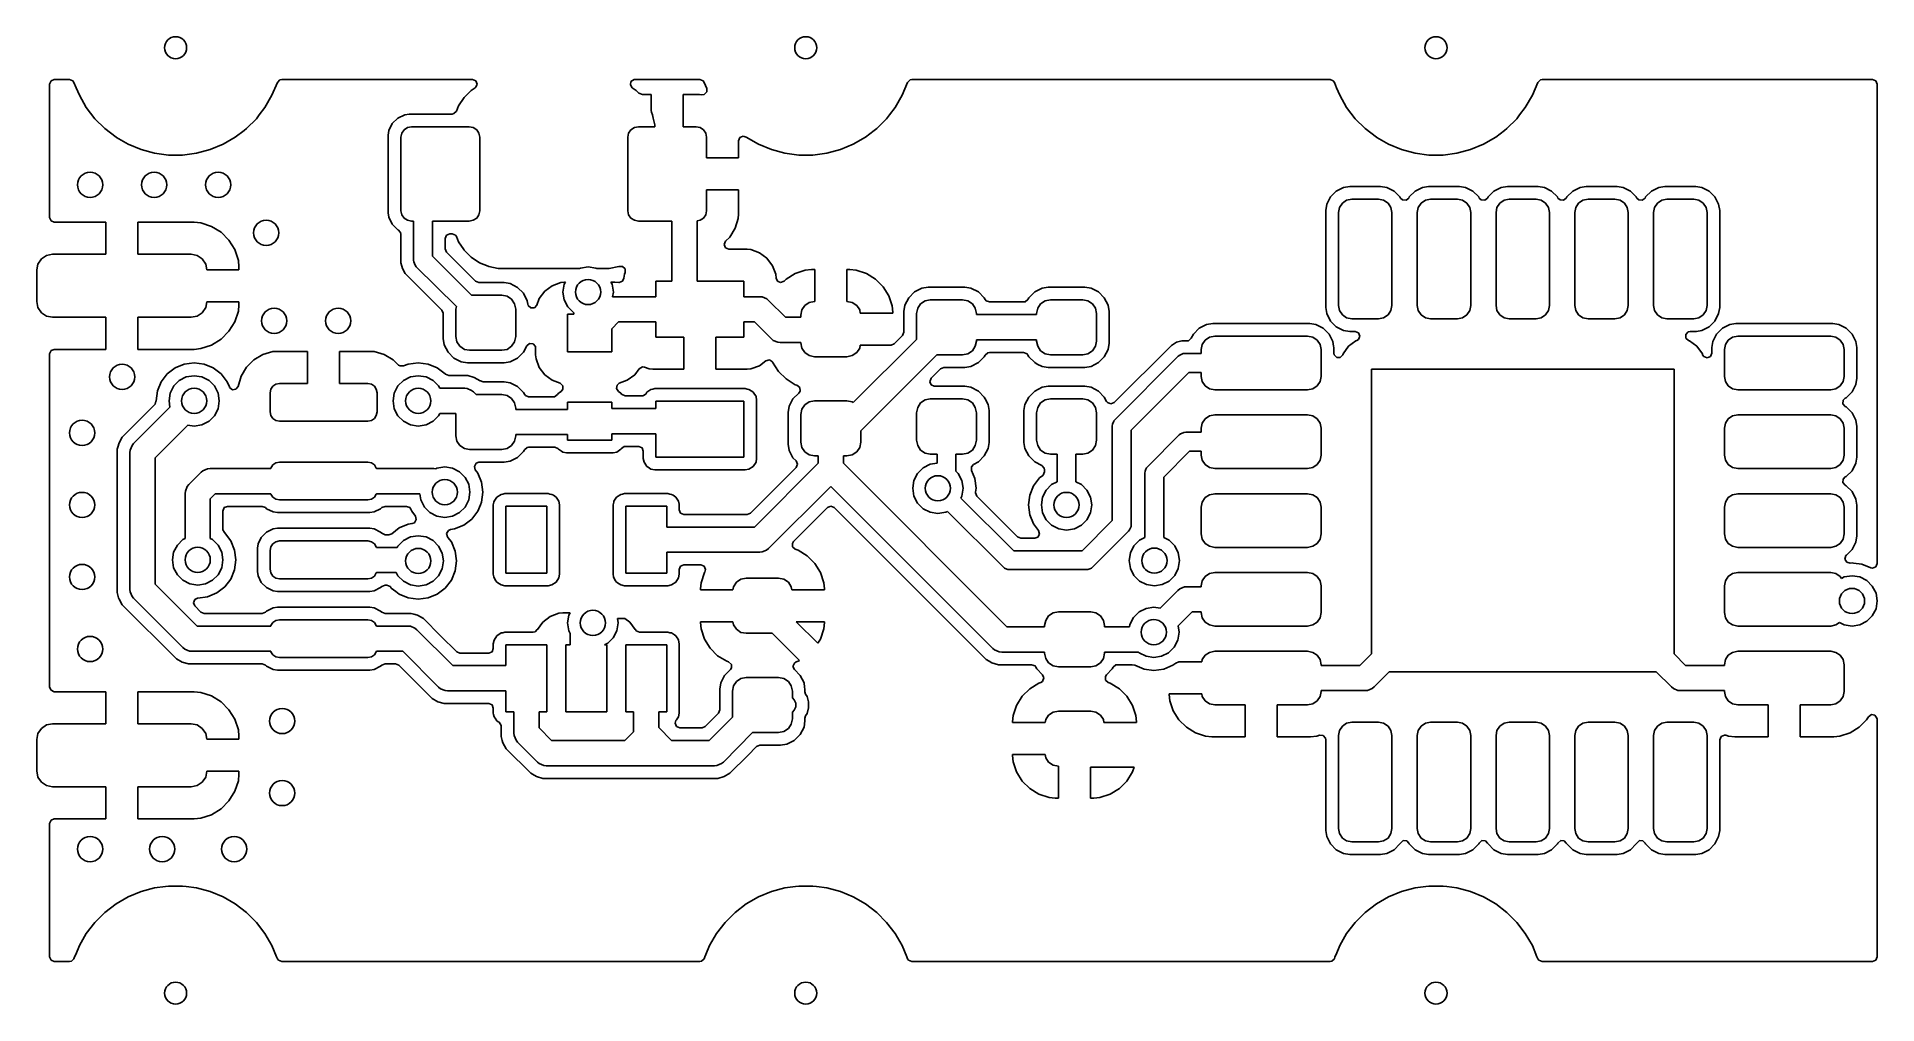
# Model space of a CAD drawing. Extents: x 0.01 to 1.16, y -0.01 to 0.6.
import ezdxf

# ---------------------------------------------------------------- set-up
doc = ezdxf.new("R2010")
doc.units = 0
doc.header["$MEASUREMENT"] = 0
doc.layers.add('BLACK', color=7, linetype='CONTINUOUS')

msp = doc.modelspace()

# ---------------------------------------------------------------- linework, layer by layer
at = {"layer": 'BLACK', "linetype": 'CONTINUOUS'}
for p, q in [((0.0197, 0.5679), (0.0206, 0.57)), ((0.0197, 0.4845), (0.0197, 0.5679)), ((0.0206, 0.57), (0.0226, 0.5708)), ((0.0226, 0.5708), (0.0322, 0.5708)), ((0.0322, 0.5708), (0.0342, 0.57)), ((0.0342, 0.57), (0.0349, 0.569)), ((0.0349, 0.569), (0.0349, 0.569)), ((0.0349, 0.569), (0.0349, 0.569)), ((0.0349, 0.569), (0.0363, 0.5655)), ((0.0363, 0.5655), (0.0383, 0.5609)), ((0.1586, 0.5609), (0.162, 0.569)), ((0.162, 0.569), (0.1636, 0.5706)), ((0.162, 0.569), (0.162, 0.569)), ((0.162, 0.569), (0.162, 0.569)), ((0.1636, 0.5706), (0.1647, 0.5708)), ((0.1647, 0.5708), (0.2839, 0.5708)), ((0.2831, 0.5638), (0.2787, 0.5595)), ((0.2855, 0.5655), (0.2831, 0.5638)), ((0.2831, 0.5638), (0.2831, 0.5638)), ((0.2839, 0.5708), (0.286, 0.57)), ((0.286, 0.5659), (0.2855, 0.5655)), ((0.286, 0.57), (0.2868, 0.5679)), ((0.2868, 0.5679), (0.286, 0.5659)), ((0.3825, 0.5674), (0.3829, 0.5696)), ((0.3837, 0.5655), (0.3825, 0.5674)), ((0.3829, 0.5696), (0.3848, 0.5708)), ((0.3862, 0.5638), (0.3837, 0.5655)), ((0.3848, 0.5708), (0.3854, 0.5708)), ((0.3854, 0.5708), (0.4259, 0.5708)), ((0.3879, 0.5622), (0.3862, 0.5638)), ((0.4259, 0.5708), (0.4279, 0.57)), ((0.4279, 0.57), (0.4286, 0.569)), ((0.4286, 0.569), (0.4286, 0.569)), ((0.4286, 0.569), (0.4286, 0.569)), ((0.4286, 0.569), (0.4302, 0.5652)), ((0.4302, 0.5652), (0.4302, 0.563)), ((0.5523, 0.5609), (0.5557, 0.569)), ((0.5557, 0.569), (0.5573, 0.5706)), ((0.5557, 0.569), (0.5557, 0.569)), ((0.5557, 0.569), (0.5557, 0.569)), ((0.5573, 0.5706), (0.5584, 0.5708)), ((0.5584, 0.5708), (0.8196, 0.5708)), ((0.8196, 0.5708), (0.8216, 0.57)), ((0.8216, 0.57), (0.8223, 0.569)), ((0.8223, 0.569), (0.8223, 0.569)), ((0.8223, 0.569), (0.8223, 0.569)), ((0.8223, 0.569), (0.8237, 0.5655)), ((0.8237, 0.5655), (0.8257, 0.5609)), ((0.946, 0.5609), (0.9494, 0.569)), ((0.9494, 0.569), (0.951, 0.5706)), ((0.9494, 0.569), (0.9494, 0.569)), ((0.9494, 0.569), (0.9494, 0.569)), ((0.951, 0.5706), (0.9521, 0.5708)), ((0.9521, 0.5708), (1.1585, 0.5708)), ((1.1585, 0.5708), (1.1605, 0.57)), ((1.1605, 0.57), (1.1614, 0.5679)), ((1.1614, 0.5679), (1.1614, 0.2684)), ((0.0383, 0.5609), (0.0383, 0.5609)), ((0.0383, 0.5609), (0.0426, 0.5533)), ((0.0426, 0.5533), (0.0426, 0.5533)), ((0.0426, 0.5533), (0.048, 0.5463)), ((0.1506, 0.5486), (0.1542, 0.5533)), ((0.1542, 0.5533), (0.1586, 0.5609)), ((0.1542, 0.5533), (0.1542, 0.5533)), ((0.2752, 0.5543), (0.2739, 0.551)), ((0.2787, 0.5595), (0.2752, 0.5543)), ((0.2787, 0.5595), (0.2787, 0.5595)), ((0.39, 0.5613), (0.3879, 0.5622)), ((0.3955, 0.5613), (0.39, 0.5613)), ((0.3955, 0.5514), (0.3955, 0.5613)), ((0.4257, 0.5613), (0.4155, 0.5613)), ((0.4155, 0.5613), (0.4155, 0.5413)), ((0.4272, 0.5612), (0.4257, 0.5613)), ((0.4286, 0.5614), (0.4272, 0.5612)), ((0.4302, 0.563), (0.4286, 0.5614)), ((0.5443, 0.5486), (0.5479, 0.5533)), ((0.5479, 0.5533), (0.5523, 0.5609)), ((0.5479, 0.5533), (0.5479, 0.5533)), ((0.8257, 0.5609), (0.8257, 0.5609)), ((0.8257, 0.5609), (0.83, 0.5533)), ((0.83, 0.5533), (0.83, 0.5533)), ((0.83, 0.5533), (0.8354, 0.5463)), ((0.938, 0.5486), (0.9416, 0.5533)), ((0.9416, 0.5533), (0.946, 0.5609)), ((0.9416, 0.5533), (0.9416, 0.5533)), ((0.048, 0.5463), (0.0542, 0.5401)), ((0.1427, 0.5401), (0.1489, 0.5463)), ((0.1489, 0.5463), (0.1506, 0.5486)), ((0.2338, 0.5433), (0.2317, 0.539)), ((0.2372, 0.5467), (0.2338, 0.5433)), ((0.2416, 0.5488), (0.2372, 0.5467)), ((0.2411, 0.5394), (0.2432, 0.5408)), ((0.2444, 0.5492), (0.2416, 0.5488)), ((0.2432, 0.5408), (0.2457, 0.5413)), ((0.2712, 0.5492), (0.2444, 0.5492)), ((0.2457, 0.5413), (0.2818, 0.5413)), ((0.2723, 0.5495), (0.2712, 0.5492)), ((0.2739, 0.551), (0.2723, 0.5495)), ((0.2818, 0.5413), (0.2843, 0.5408)), ((0.2843, 0.5408), (0.2865, 0.5394)), ((0.3828, 0.5394), (0.385, 0.5408)), ((0.385, 0.5408), (0.3875, 0.5413)), ((0.3875, 0.5413), (0.3977, 0.5413)), ((0.3957, 0.5503), (0.3955, 0.5514)), ((0.3964, 0.5486), (0.3957, 0.5503)), ((0.3968, 0.5467), (0.3964, 0.5486)), ((0.3977, 0.5425), (0.3968, 0.5467)), ((0.3977, 0.5413), (0.3977, 0.5425)), ((0.4155, 0.5413), (0.4236, 0.5413)), ((0.4236, 0.5413), (0.4261, 0.5408)), ((0.4261, 0.5408), (0.4282, 0.5394)), ((0.5364, 0.5401), (0.5426, 0.5463)), ((0.5426, 0.5463), (0.5443, 0.5486)), ((0.8354, 0.5463), (0.8416, 0.5401)), ((0.9301, 0.5401), (0.9363, 0.5463)), ((0.9363, 0.5463), (0.938, 0.5486)), ((0.0542, 0.5401), (0.0612, 0.5348)), ((0.0612, 0.5348), (0.0612, 0.5348)), ((0.0612, 0.5348), (0.0615, 0.5346)), ((0.0615, 0.5346), (0.0688, 0.5304)), ((0.0688, 0.5304), (0.0769, 0.527)), ((0.12, 0.527), (0.1281, 0.5304)), ((0.1281, 0.5304), (0.1357, 0.5348)), ((0.1357, 0.5348), (0.1412, 0.539)), ((0.1412, 0.539), (0.1427, 0.5401)), ((0.1427, 0.5401), (0.1427, 0.5401)), ((0.1427, 0.5401), (0.1427, 0.5401)), ((0.2317, 0.539), (0.2313, 0.5361)), ((0.2313, 0.5361), (0.2313, 0.4875)), ((0.2392, 0.5348), (0.2397, 0.5373)), ((0.2392, 0.4888), (0.2392, 0.5348)), ((0.2397, 0.5373), (0.2411, 0.5394)), ((0.2865, 0.5394), (0.2879, 0.5373)), ((0.2879, 0.5373), (0.2884, 0.5348)), ((0.2884, 0.5348), (0.2884, 0.4888)), ((0.3809, 0.5348), (0.3814, 0.5373)), ((0.3809, 0.4888), (0.3809, 0.5348)), ((0.3814, 0.5373), (0.3828, 0.5394)), ((0.4282, 0.5394), (0.4296, 0.5373)), ((0.4296, 0.5373), (0.4301, 0.5348)), ((0.4301, 0.5348), (0.4301, 0.5218)), ((0.4501, 0.5325), (0.451, 0.5346)), ((0.4501, 0.5218), (0.4501, 0.5325)), ((0.451, 0.5346), (0.453, 0.5354)), ((0.453, 0.5354), (0.4548, 0.5348)), ((0.4548, 0.5348), (0.4548, 0.5348)), ((0.4548, 0.5348), (0.4548, 0.5348)), ((0.4548, 0.5348), (0.4548, 0.5348)), ((0.4548, 0.5348), (0.4549, 0.5348)), ((0.4549, 0.5348), (0.4625, 0.5304)), ((0.4625, 0.5304), (0.4706, 0.527)), ((0.5137, 0.527), (0.5218, 0.5304)), ((0.5218, 0.5304), (0.5294, 0.5348)), ((0.5294, 0.5348), (0.5349, 0.539)), ((0.5349, 0.539), (0.5364, 0.5401)), ((0.5364, 0.5401), (0.5364, 0.5401)), ((0.5364, 0.5401), (0.5364, 0.5401)), ((0.8416, 0.5401), (0.8486, 0.5348)), ((0.8486, 0.5348), (0.8486, 0.5348)), ((0.8486, 0.5348), (0.8489, 0.5346)), ((0.8489, 0.5346), (0.8562, 0.5304)), ((0.8562, 0.5304), (0.8643, 0.527)), ((0.9074, 0.527), (0.9155, 0.5304)), ((0.9155, 0.5304), (0.9231, 0.5348)), ((0.9231, 0.5348), (0.9286, 0.539)), ((0.9286, 0.539), (0.9301, 0.5401)), ((0.9301, 0.5401), (0.9301, 0.5401)), ((0.9301, 0.5401), (0.9301, 0.5401)), ((0.0769, 0.527), (0.0853, 0.5247)), ((0.0853, 0.5247), (0.094, 0.5236)), ((0.094, 0.5236), (0.094, 0.5236)), ((0.094, 0.5236), (0.1028, 0.5236)), ((0.1028, 0.5236), (0.1115, 0.5247)), ((0.1028, 0.5236), (0.1028, 0.5236)), ((0.1115, 0.5247), (0.12, 0.527)), ((0.4301, 0.5218), (0.4501, 0.5218)), ((0.4706, 0.527), (0.479, 0.5247)), ((0.479, 0.5247), (0.4877, 0.5236)), ((0.4877, 0.5236), (0.4877, 0.5236)), ((0.4877, 0.5236), (0.4965, 0.5236)), ((0.4965, 0.5236), (0.5052, 0.5247)), ((0.4965, 0.5236), (0.4965, 0.5236)), ((0.5052, 0.5247), (0.5137, 0.527)), ((0.8643, 0.527), (0.8727, 0.5247)), ((0.8727, 0.5247), (0.8814, 0.5236)), ((0.8814, 0.5236), (0.8814, 0.5236)), ((0.8814, 0.5236), (0.8902, 0.5236)), ((0.8902, 0.5236), (0.8989, 0.5247)), ((0.8902, 0.5236), (0.8902, 0.5236)), ((0.8989, 0.5247), (0.9074, 0.527)), ((0.4501, 0.5018), (0.4301, 0.5018)), ((0.4301, 0.5018), (0.4301, 0.4888)), ((0.4501, 0.4867), (0.4501, 0.5018)), ((0.8199, 0.4974), (0.8176, 0.4928)), ((0.8235, 0.501), (0.8199, 0.4974)), ((0.8281, 0.5034), (0.8235, 0.501)), ((0.8273, 0.4936), (0.83, 0.4954)), ((0.8319, 0.504), (0.8281, 0.5034)), ((0.83, 0.4954), (0.8332, 0.4961)), ((0.8512, 0.504), (0.8319, 0.504)), ((0.8332, 0.4961), (0.8499, 0.4961)), ((0.8499, 0.4961), (0.8531, 0.4954)), ((0.855, 0.5034), (0.8512, 0.504)), ((0.8531, 0.4954), (0.8559, 0.4936)), ((0.8596, 0.501), (0.855, 0.5034)), ((0.8633, 0.4974), (0.8596, 0.501)), ((0.8636, 0.4967), (0.8633, 0.4974)), ((0.8649, 0.4955), (0.8636, 0.4967)), ((0.8671, 0.4953), (0.8649, 0.4955)), ((0.8688, 0.4967), (0.8671, 0.4953)), ((0.8691, 0.4974), (0.8688, 0.4967)), ((0.8727, 0.501), (0.8691, 0.4974)), ((0.8773, 0.5034), (0.8727, 0.501)), ((0.8765, 0.4936), (0.8792, 0.4954)), ((0.8811, 0.504), (0.8773, 0.5034)), ((0.8792, 0.4954), (0.8824, 0.4961)), ((0.9004, 0.504), (0.8811, 0.504)), ((0.8824, 0.4961), (0.8992, 0.4961)), ((0.8992, 0.4961), (0.9024, 0.4954)), ((0.9042, 0.5034), (0.9004, 0.504)), ((0.9024, 0.4954), (0.9051, 0.4936)), ((0.9088, 0.501), (0.9042, 0.5034)), ((0.9125, 0.4974), (0.9088, 0.501)), ((0.9128, 0.4967), (0.9125, 0.4974)), ((0.9141, 0.4955), (0.9128, 0.4967)), ((0.9163, 0.4953), (0.9141, 0.4955)), ((0.918, 0.4967), (0.9163, 0.4953)), ((0.9183, 0.4974), (0.918, 0.4967)), ((0.922, 0.501), (0.9183, 0.4974)), ((0.9265, 0.5034), (0.922, 0.501)), ((0.9257, 0.4936), (0.9284, 0.4954)), ((0.9304, 0.504), (0.9265, 0.5034)), ((0.9284, 0.4954), (0.9316, 0.4961)), ((0.9496, 0.504), (0.9304, 0.504)), ((0.9316, 0.4961), (0.9484, 0.4961)), ((0.9484, 0.4961), (0.9516, 0.4954)), ((0.9535, 0.5034), (0.9496, 0.504)), ((0.9516, 0.4954), (0.9543, 0.4936)), ((0.958, 0.501), (0.9535, 0.5034)), ((0.9617, 0.4974), (0.958, 0.501)), ((0.962, 0.4967), (0.9617, 0.4974)), ((0.9633, 0.4955), (0.962, 0.4967)), ((0.9655, 0.4953), (0.9633, 0.4955)), ((0.9672, 0.4967), (0.9655, 0.4953)), ((0.9675, 0.4974), (0.9672, 0.4967)), ((0.9712, 0.501), (0.9675, 0.4974)), ((0.9758, 0.5034), (0.9712, 0.501)), ((0.9749, 0.4936), (0.9776, 0.4954)), ((0.9796, 0.504), (0.9758, 0.5034)), ((0.9776, 0.4954), (0.9808, 0.4961)), ((0.9989, 0.504), (0.9796, 0.504)), ((0.9808, 0.4961), (0.9976, 0.4961)), ((0.9976, 0.4961), (1.0008, 0.4954)), ((1.0027, 0.5034), (0.9989, 0.504)), ((1.0008, 0.4954), (1.0035, 0.4936)), ((1.0073, 0.501), (1.0027, 0.5034)), ((1.0109, 0.4974), (1.0073, 0.501)), ((1.0112, 0.4967), (1.0109, 0.4974)), ((1.0125, 0.4955), (1.0112, 0.4967)), ((1.0147, 0.4953), (1.0125, 0.4955)), ((1.0164, 0.4967), (1.0147, 0.4953)), ((1.0167, 0.4974), (1.0164, 0.4967)), ((1.0204, 0.501), (1.0167, 0.4974)), ((1.025, 0.5034), (1.0204, 0.501)), ((1.0241, 0.4936), (1.0269, 0.4954)), ((1.0288, 0.504), (1.025, 0.5034)), ((1.0269, 0.4954), (1.0301, 0.4961)), ((1.0481, 0.504), (1.0288, 0.504)), ((1.0301, 0.4961), (1.0468, 0.4961)), ((1.0468, 0.4961), (1.05, 0.4954)), ((1.0519, 0.5034), (1.0481, 0.504)), ((1.05, 0.4954), (1.0527, 0.4936)), ((1.0565, 0.501), (1.0519, 0.5034)), ((1.0601, 0.4974), (1.0565, 0.501)), ((1.0624, 0.4928), (1.0601, 0.4974)), ((0.0206, 0.4825), (0.0197, 0.4845)), ((0.2313, 0.4875), (0.2317, 0.4847)), ((0.2317, 0.4847), (0.2338, 0.4803)), ((0.2397, 0.4863), (0.2392, 0.4888)), ((0.2411, 0.4842), (0.2397, 0.4863)), ((0.2432, 0.4828), (0.2411, 0.4842)), ((0.2865, 0.4842), (0.2843, 0.4828)), ((0.2879, 0.4863), (0.2865, 0.4842)), ((0.2884, 0.4888), (0.2879, 0.4863)), ((0.3814, 0.4863), (0.3809, 0.4888)), ((0.3828, 0.4842), (0.3814, 0.4863)), ((0.385, 0.4828), (0.3828, 0.4842)), ((0.4282, 0.4842), (0.4261, 0.4828)), ((0.4296, 0.4863), (0.4282, 0.4842)), ((0.4301, 0.4888), (0.4296, 0.4863)), ((0.448, 0.4779), (0.4499, 0.484)), ((0.4499, 0.484), (0.4501, 0.4867)), ((0.4499, 0.484), (0.4499, 0.484)), ((0.4501, 0.4867), (0.4501, 0.4867)), ((0.8176, 0.4928), (0.8169, 0.489)), ((0.8169, 0.489), (0.8169, 0.4283)), ((0.8248, 0.4877), (0.8255, 0.4909)), ((0.8248, 0.4296), (0.8248, 0.4877)), ((0.8255, 0.4909), (0.8273, 0.4936)), ((0.8559, 0.4936), (0.8577, 0.4909)), ((0.8577, 0.4909), (0.8583, 0.4877)), ((0.8583, 0.4877), (0.8583, 0.4296)), ((0.8741, 0.4877), (0.8747, 0.4909)), ((0.8741, 0.4296), (0.8741, 0.4877)), ((0.8747, 0.4909), (0.8765, 0.4936)), ((0.9051, 0.4936), (0.9069, 0.4909)), ((0.9069, 0.4909), (0.9075, 0.4877)), ((0.9075, 0.4877), (0.9075, 0.4296)), ((0.9233, 0.4877), (0.9239, 0.4909)), ((0.9233, 0.4296), (0.9233, 0.4877)), ((0.9239, 0.4909), (0.9257, 0.4936)), ((0.9543, 0.4936), (0.9561, 0.4909)), ((0.9561, 0.4909), (0.9567, 0.4877)), ((0.9567, 0.4877), (0.9567, 0.4296)), ((0.9725, 0.4877), (0.9731, 0.4909)), ((0.9725, 0.4296), (0.9725, 0.4877)), ((0.9731, 0.4909), (0.9749, 0.4936)), ((1.0035, 0.4936), (1.0053, 0.4909)), ((1.0053, 0.4909), (1.0059, 0.4877)), ((1.0059, 0.4877), (1.0059, 0.4296)), ((1.0217, 0.4877), (1.0223, 0.4909)), ((1.0217, 0.4296), (1.0217, 0.4877)), ((1.0223, 0.4909), (1.0241, 0.4936)), ((1.0527, 0.4936), (1.0545, 0.4909)), ((1.0545, 0.4909), (1.0552, 0.4877)), ((1.0552, 0.4877), (1.0552, 0.4296)), ((1.0631, 0.489), (1.0624, 0.4928)), ((1.0631, 0.4283), (1.0631, 0.489)), ((0.0226, 0.4816), (0.0206, 0.4825)), ((0.0549, 0.4816), (0.0226, 0.4816)), ((0.0549, 0.4616), (0.0549, 0.4816)), ((0.1101, 0.4816), (0.0749, 0.4816)), ((0.0749, 0.4816), (0.0749, 0.4616)), ((0.1142, 0.4812), (0.1101, 0.4816)), ((0.1209, 0.479), (0.1142, 0.4812)), ((0.1268, 0.4753), (0.1209, 0.479)), ((0.1317, 0.4704), (0.1268, 0.4753)), ((0.1268, 0.4753), (0.1268, 0.4753)), ((0.2338, 0.4803), (0.2338, 0.4803)), ((0.2338, 0.4803), (0.2372, 0.4769)), ((0.2372, 0.4769), (0.2375, 0.4768)), ((0.2375, 0.4768), (0.239, 0.4751)), ((0.239, 0.4751), (0.2392, 0.4742)), ((0.2392, 0.4742), (0.2392, 0.4562)), ((0.2457, 0.4823), (0.2432, 0.4828)), ((0.247, 0.4823), (0.2457, 0.4823)), ((0.247, 0.458), (0.247, 0.4823)), ((0.2818, 0.4823), (0.2589, 0.4823)), ((0.2589, 0.4823), (0.2589, 0.4605)), ((0.2668, 0.4715), (0.2676, 0.4735)), ((0.2668, 0.4649), (0.2668, 0.4715)), ((0.2676, 0.4735), (0.2697, 0.4744)), ((0.2697, 0.4744), (0.2712, 0.4744)), ((0.2712, 0.4744), (0.2732, 0.4735)), ((0.2732, 0.4735), (0.2739, 0.4726)), ((0.2739, 0.4726), (0.2752, 0.4693)), ((0.2843, 0.4828), (0.2818, 0.4823)), ((0.3875, 0.4823), (0.385, 0.4828)), ((0.4085, 0.4823), (0.3875, 0.4823)), ((0.4085, 0.4448), (0.4085, 0.4823)), ((0.4261, 0.4828), (0.4242, 0.4824)), ((0.4242, 0.4824), (0.4242, 0.4448)), ((0.442, 0.4697), (0.4446, 0.4723)), ((0.4446, 0.4723), (0.448, 0.4779)), ((0.0146, 0.4587), (0.0178, 0.4609)), ((0.0178, 0.4609), (0.0215, 0.4616)), ((0.0215, 0.4616), (0.0549, 0.4616)), ((0.0749, 0.4616), (0.1082, 0.4616)), ((0.1082, 0.4616), (0.1119, 0.4609)), ((0.1119, 0.4609), (0.1151, 0.4587)), ((0.1354, 0.4645), (0.1317, 0.4704)), ((0.1317, 0.4704), (0.1317, 0.4704)), ((0.1376, 0.4578), (0.1354, 0.4645)), ((0.2589, 0.4605), (0.2833, 0.436)), ((0.2676, 0.4629), (0.2668, 0.4649)), ((0.2857, 0.4448), (0.2676, 0.4629)), ((0.2752, 0.4693), (0.2784, 0.4645)), ((0.2784, 0.4645), (0.2787, 0.4642)), ((0.2787, 0.4642), (0.2831, 0.4598)), ((0.4412, 0.4677), (0.442, 0.4697)), ((0.442, 0.4656), (0.4412, 0.4677)), ((0.4441, 0.4648), (0.442, 0.4656)), ((0.4554, 0.4648), (0.4441, 0.4648)), ((0.4578, 0.4645), (0.4554, 0.4648)), ((0.4632, 0.4625), (0.4578, 0.4645)), ((0.4578, 0.4645), (0.4578, 0.4645)), ((0.4678, 0.4591), (0.4632, 0.4625)), ((0.4632, 0.4625), (0.4632, 0.4625)), ((0.0117, 0.4518), (0.0124, 0.4555)), ((0.0117, 0.4321), (0.0117, 0.4518)), ((0.0124, 0.4555), (0.0146, 0.4587)), ((0.1151, 0.4587), (0.1173, 0.4555)), ((0.1173, 0.4555), (0.118, 0.4519)), ((0.118, 0.4519), (0.138, 0.4519)), ((0.138, 0.4538), (0.1376, 0.4578)), ((0.138, 0.4519), (0.138, 0.4538)), ((0.138, 0.4538), (0.138, 0.4538)), ((0.2392, 0.4562), (0.2397, 0.4541)), ((0.2397, 0.4541), (0.2397, 0.4541)), ((0.2397, 0.4541), (0.2401, 0.4527)), ((0.2401, 0.4527), (0.2401, 0.4527)), ((0.2401, 0.4527), (0.2419, 0.4495)), ((0.2419, 0.4495), (0.2647, 0.4267)), ((0.2472, 0.4569), (0.247, 0.458)), ((0.248, 0.4547), (0.2472, 0.4569)), ((0.2488, 0.4538), (0.248, 0.4547)), ((0.2738, 0.4289), (0.2488, 0.4538)), ((0.2831, 0.4598), (0.2882, 0.4563)), ((0.2882, 0.4563), (0.2882, 0.4563)), ((0.2882, 0.4563), (0.2882, 0.4563)), ((0.2882, 0.4563), (0.2936, 0.4541)), ((0.2936, 0.4541), (0.294, 0.4539)), ((0.294, 0.4539), (0.3, 0.4527)), ((0.3, 0.4527), (0.3, 0.4527)), ((0.3, 0.4527), (0.3508, 0.4527)), ((0.3508, 0.4527), (0.3513, 0.453)), ((0.3513, 0.453), (0.3561, 0.4537)), ((0.3561, 0.4537), (0.361, 0.453)), ((0.361, 0.453), (0.3615, 0.4527)), ((0.3615, 0.4527), (0.3692, 0.4527)), ((0.3692, 0.4527), (0.3753, 0.4539)), ((0.3692, 0.4527), (0.3692, 0.4527)), ((0.3753, 0.4539), (0.3754, 0.454)), ((0.3754, 0.454), (0.3754, 0.454)), ((0.3754, 0.454), (0.3755, 0.454)), ((0.3755, 0.454), (0.3755, 0.454)), ((0.3755, 0.454), (0.3776, 0.454)), ((0.3776, 0.454), (0.3792, 0.4524)), ((0.3788, 0.4491), (0.3785, 0.4466)), ((0.3792, 0.4503), (0.3788, 0.4491)), ((0.3788, 0.4491), (0.3788, 0.4491)), ((0.3792, 0.4524), (0.3792, 0.4503)), ((0.4713, 0.4544), (0.4678, 0.4591)), ((0.4733, 0.4491), (0.4713, 0.4544)), ((0.4713, 0.4544), (0.4713, 0.4544)), ((0.4735, 0.4466), (0.4733, 0.4491)), ((0.4733, 0.4491), (0.4733, 0.4491)), ((0.4855, 0.4496), (0.4798, 0.4461)), ((0.4918, 0.4517), (0.4855, 0.4496)), ((0.4957, 0.4521), (0.4918, 0.4517)), ((0.4918, 0.4517), (0.4918, 0.4517)), ((0.4977, 0.4521), (0.4957, 0.4521)), ((0.4957, 0.4521), (0.4957, 0.4521)), ((0.4977, 0.4321), (0.4977, 0.4521)), ((0.4977, 0.4521), (0.4977, 0.4521)), ((0.5197, 0.4521), (0.5177, 0.4521)), ((0.5177, 0.4521), (0.5177, 0.4321)), ((0.5236, 0.4517), (0.5197, 0.4521)), ((0.53, 0.4496), (0.5236, 0.4517)), ((0.5357, 0.4461), (0.53, 0.4496)), ((0.2878, 0.4439), (0.2857, 0.4448)), ((0.3036, 0.4439), (0.2878, 0.4439)), ((0.3074, 0.4433), (0.3036, 0.4439)), ((0.3036, 0.4439), (0.3036, 0.4439)), ((0.3121, 0.4409), (0.3074, 0.4433)), ((0.3074, 0.4433), (0.3074, 0.4433)), ((0.3158, 0.4372), (0.3121, 0.4409)), ((0.3121, 0.4409), (0.3121, 0.4409)), ((0.3181, 0.4326), (0.3158, 0.4372)), ((0.3291, 0.4385), (0.3256, 0.4339)), ((0.3337, 0.4419), (0.3291, 0.4385)), ((0.3391, 0.444), (0.3337, 0.4419)), ((0.3337, 0.4419), (0.3337, 0.4419)), ((0.3414, 0.4442), (0.3391, 0.444)), ((0.3391, 0.444), (0.3391, 0.444)), ((0.3404, 0.438), (0.3412, 0.4429)), ((0.3412, 0.4331), (0.3404, 0.438)), ((0.3412, 0.4429), (0.3419, 0.4442)), ((0.3419, 0.4442), (0.3414, 0.4442)), ((0.3728, 0.4442), (0.3704, 0.4442)), ((0.3704, 0.4442), (0.3711, 0.4429)), ((0.3711, 0.4429), (0.3719, 0.438)), ((0.3719, 0.438), (0.3714, 0.4351)), ((0.3753, 0.4439), (0.3728, 0.4442)), ((0.3755, 0.4439), (0.3753, 0.4439)), ((0.3776, 0.4447), (0.3755, 0.4439)), ((0.3785, 0.4466), (0.3776, 0.4447)), ((0.3785, 0.4466), (0.3785, 0.4466)), ((0.3985, 0.4351), (0.3985, 0.4448)), ((0.3985, 0.4448), (0.4085, 0.4448)), ((0.4242, 0.4448), (0.4535, 0.4448)), ((0.4535, 0.4448), (0.4535, 0.4351)), ((0.4736, 0.4466), (0.4735, 0.4466)), ((0.4744, 0.4448), (0.4736, 0.4466)), ((0.4764, 0.4439), (0.4744, 0.4448)), ((0.4785, 0.4448), (0.4764, 0.4439)), ((0.4798, 0.4461), (0.4785, 0.4448)), ((0.5404, 0.4413), (0.5357, 0.4461)), ((0.5439, 0.4356), (0.5404, 0.4413)), ((0.5601, 0.4381), (0.5564, 0.4344)), ((0.5647, 0.4405), (0.5601, 0.4381)), ((0.5686, 0.4411), (0.5647, 0.4405)), ((0.5647, 0.4405), (0.5647, 0.4405)), ((0.5914, 0.4411), (0.5686, 0.4411)), ((0.5686, 0.4411), (0.5686, 0.4411)), ((0.5953, 0.4405), (0.5914, 0.4411)), ((0.5914, 0.4411), (0.5914, 0.4411)), ((0.5999, 0.4381), (0.5953, 0.4405)), ((0.5953, 0.4405), (0.5953, 0.4405)), ((0.6036, 0.4344), (0.5999, 0.4381)), ((0.6351, 0.4381), (0.6314, 0.4344)), ((0.6397, 0.4405), (0.6351, 0.4381)), ((0.6436, 0.4411), (0.6397, 0.4405)), ((0.6397, 0.4405), (0.6397, 0.4405)), ((0.6664, 0.4411), (0.6436, 0.4411)), ((0.6436, 0.4411), (0.6436, 0.4411)), ((0.6703, 0.4405), (0.6664, 0.4411)), ((0.6664, 0.4411), (0.6664, 0.4411)), ((0.6749, 0.4381), (0.6703, 0.4405)), ((0.6703, 0.4405), (0.6703, 0.4405)), ((0.6786, 0.4344), (0.6749, 0.4381)), ((0.0124, 0.4283), (0.0117, 0.4321)), ((0.0146, 0.4251), (0.0124, 0.4283)), ((0.1173, 0.4283), (0.1151, 0.4251)), ((0.118, 0.4319), (0.1173, 0.4283)), ((0.138, 0.4319), (0.118, 0.4319)), ((0.1354, 0.4194), (0.1376, 0.426)), ((0.1376, 0.426), (0.138, 0.4301)), ((0.138, 0.4301), (0.138, 0.4319)), ((0.138, 0.4301), (0.138, 0.4301)), ((0.2647, 0.4267), (0.2656, 0.4247)), ((0.2735, 0.4274), (0.2738, 0.4289)), ((0.2735, 0.4102), (0.2735, 0.4274)), ((0.2833, 0.436), (0.3023, 0.436)), ((0.3023, 0.436), (0.3055, 0.4354)), ((0.3055, 0.4354), (0.3083, 0.4335)), ((0.3083, 0.4335), (0.3102, 0.4307)), ((0.3102, 0.4307), (0.3109, 0.4274)), ((0.3109, 0.4274), (0.3109, 0.4102)), ((0.3185, 0.4304), (0.3181, 0.4326)), ((0.3187, 0.4296), (0.3185, 0.4304)), ((0.3204, 0.4281), (0.3187, 0.4296)), ((0.3226, 0.4282), (0.3204, 0.4281)), ((0.3241, 0.4298), (0.3226, 0.4282)), ((0.3256, 0.4339), (0.3241, 0.4298)), ((0.3434, 0.4287), (0.3412, 0.4331)), ((0.3469, 0.4253), (0.3434, 0.4287)), ((0.3714, 0.4351), (0.372, 0.4351)), ((0.372, 0.4351), (0.3985, 0.4351)), ((0.4535, 0.4351), (0.4633, 0.4351)), ((0.4633, 0.4351), (0.4649, 0.435)), ((0.4649, 0.435), (0.4677, 0.4338)), ((0.4677, 0.4338), (0.4689, 0.4328)), ((0.4689, 0.4328), (0.4795, 0.4222)), ((0.489, 0.4235), (0.4897, 0.4268)), ((0.4897, 0.4268), (0.4915, 0.4296)), ((0.4915, 0.4296), (0.4943, 0.4314)), ((0.4943, 0.4314), (0.4976, 0.4321)), ((0.4976, 0.4321), (0.4977, 0.4321)), ((0.5177, 0.4321), (0.5178, 0.4321)), ((0.5178, 0.4321), (0.5211, 0.4314)), ((0.5211, 0.4314), (0.5239, 0.4296)), ((0.5239, 0.4296), (0.5258, 0.4268)), ((0.5258, 0.4268), (0.5261, 0.4249)), ((0.546, 0.4293), (0.5439, 0.4356)), ((0.5464, 0.4254), (0.546, 0.4293)), ((0.546, 0.4293), (0.546, 0.4293)), ((0.554, 0.4298), (0.5534, 0.4259)), ((0.5534, 0.4259), (0.5534, 0.4129)), ((0.5564, 0.4344), (0.554, 0.4298)), ((0.554, 0.4298), (0.554, 0.4298)), ((0.5613, 0.4246), (0.562, 0.4279)), ((0.562, 0.4279), (0.5638, 0.4307)), ((0.5638, 0.4307), (0.5666, 0.4326)), ((0.5666, 0.4326), (0.5699, 0.4332)), ((0.5699, 0.4332), (0.5901, 0.4332)), ((0.5901, 0.4332), (0.5934, 0.4326)), ((0.5934, 0.4326), (0.5962, 0.4307)), ((0.5962, 0.4307), (0.598, 0.4279)), ((0.598, 0.4279), (0.5987, 0.4246)), ((0.6042, 0.4334), (0.6036, 0.4344)), ((0.6047, 0.4326), (0.6042, 0.4334)), ((0.6068, 0.4318), (0.6047, 0.4326)), ((0.6282, 0.4318), (0.6068, 0.4318)), ((0.6291, 0.4319), (0.6282, 0.4318)), ((0.6308, 0.4334), (0.6291, 0.4319)), ((0.6314, 0.4344), (0.6308, 0.4334)), ((0.6363, 0.4246), (0.637, 0.4279)), ((0.637, 0.4279), (0.6388, 0.4307)), ((0.6388, 0.4307), (0.6416, 0.4326)), ((0.6416, 0.4326), (0.6449, 0.4332)), ((0.6449, 0.4332), (0.6651, 0.4332)), ((0.6651, 0.4332), (0.6684, 0.4326)), ((0.6684, 0.4326), (0.6712, 0.4307)), ((0.6712, 0.4307), (0.673, 0.4279)), ((0.673, 0.4279), (0.6737, 0.4246)), ((0.6798, 0.4321), (0.6786, 0.4344)), ((0.681, 0.4298), (0.6798, 0.4321)), ((0.6816, 0.4259), (0.681, 0.4298)), ((0.6816, 0.4061), (0.6816, 0.4259)), ((0.8169, 0.4283), (0.8176, 0.4245)), ((0.8255, 0.4264), (0.8248, 0.4296)), ((0.8273, 0.4237), (0.8255, 0.4264)), ((0.8577, 0.4264), (0.8559, 0.4237)), ((0.8583, 0.4296), (0.8577, 0.4264)), ((0.8747, 0.4264), (0.8741, 0.4296)), ((0.8765, 0.4237), (0.8747, 0.4264)), ((0.9069, 0.4264), (0.9051, 0.4237)), ((0.9075, 0.4296), (0.9069, 0.4264)), ((0.9239, 0.4264), (0.9233, 0.4296)), ((0.9257, 0.4237), (0.9239, 0.4264)), ((0.9561, 0.4264), (0.9543, 0.4237)), ((0.9567, 0.4296), (0.9561, 0.4264)), ((0.9731, 0.4264), (0.9725, 0.4296)), ((0.9749, 0.4237), (0.9731, 0.4264)), ((1.0053, 0.4264), (1.0035, 0.4237)), ((1.0059, 0.4296), (1.0053, 0.4264)), ((1.0223, 0.4264), (1.0217, 0.4296)), ((1.0241, 0.4237), (1.0223, 0.4264)), ((1.0545, 0.4264), (1.0527, 0.4237)), ((1.0552, 0.4296), (1.0545, 0.4264)), ((1.0624, 0.4245), (1.0631, 0.4283)), ((0.0178, 0.423), (0.0146, 0.4251)), ((0.0215, 0.4222), (0.0178, 0.423)), ((0.0549, 0.4222), (0.0215, 0.4222)), ((0.0549, 0.4022), (0.0549, 0.4222)), ((0.1082, 0.4222), (0.0749, 0.4222)), ((0.0749, 0.4222), (0.0749, 0.4022)), ((0.1119, 0.423), (0.1082, 0.4222)), ((0.1151, 0.4251), (0.1119, 0.423)), ((0.1317, 0.4135), (0.1354, 0.4194)), ((0.2656, 0.4247), (0.2656, 0.4089)), ((0.3433, 0.4006), (0.3433, 0.4242)), ((0.3433, 0.4242), (0.3471, 0.4242)), ((0.3471, 0.4251), (0.3469, 0.4253)), ((0.3471, 0.4242), (0.3471, 0.4251)), ((0.3752, 0.4194), (0.3709, 0.415)), ((0.3709, 0.415), (0.3709, 0.4006)), ((0.3985, 0.4194), (0.3752, 0.4194)), ((0.3985, 0.4098), (0.3985, 0.4194)), ((0.4601, 0.4194), (0.4535, 0.4194)), ((0.4535, 0.4194), (0.4535, 0.4098)), ((0.4707, 0.4088), (0.4601, 0.4194)), ((0.4795, 0.4222), (0.489, 0.4222)), ((0.489, 0.4222), (0.489, 0.4235)), ((0.5261, 0.4249), (0.5464, 0.4249)), ((0.5464, 0.4249), (0.5464, 0.4254)), ((0.5464, 0.4254), (0.5464, 0.4254)), ((0.5613, 0.4084), (0.5613, 0.4246)), ((0.5987, 0.4246), (0.5987, 0.4239)), ((0.5987, 0.4239), (0.6363, 0.4239)), ((0.6363, 0.4239), (0.6363, 0.4246)), ((0.6737, 0.4246), (0.6737, 0.4074)), ((0.7379, 0.4154), (0.7343, 0.4117)), ((0.7425, 0.4177), (0.7379, 0.4154)), ((0.7463, 0.4183), (0.7425, 0.4177)), ((0.8069, 0.4183), (0.7463, 0.4183)), ((0.8107, 0.4177), (0.8069, 0.4183)), ((0.8153, 0.4154), (0.8107, 0.4177)), ((0.819, 0.4117), (0.8153, 0.4154)), ((0.8176, 0.4245), (0.8176, 0.4245)), ((0.8176, 0.4245), (0.8199, 0.4199)), ((0.8199, 0.4199), (0.8235, 0.4163)), ((0.8235, 0.4163), (0.8281, 0.414)), ((0.83, 0.4219), (0.8273, 0.4237)), ((0.8281, 0.414), (0.8319, 0.4134)), ((0.8332, 0.4213), (0.83, 0.4219)), ((0.8499, 0.4213), (0.8332, 0.4213)), ((0.8531, 0.4219), (0.8499, 0.4213)), ((0.8559, 0.4237), (0.8531, 0.4219)), ((0.8792, 0.4219), (0.8765, 0.4237)), ((0.8824, 0.4213), (0.8792, 0.4219)), ((0.8992, 0.4213), (0.8824, 0.4213)), ((0.9024, 0.4219), (0.8992, 0.4213)), ((0.9051, 0.4237), (0.9024, 0.4219)), ((0.9284, 0.4219), (0.9257, 0.4237)), ((0.9316, 0.4213), (0.9284, 0.4219)), ((0.9484, 0.4213), (0.9316, 0.4213)), ((0.9516, 0.4219), (0.9484, 0.4213)), ((0.9543, 0.4237), (0.9516, 0.4219)), ((0.9776, 0.4219), (0.9749, 0.4237)), ((0.9808, 0.4213), (0.9776, 0.4219)), ((0.9976, 0.4213), (0.9808, 0.4213)), ((1.0008, 0.4219), (0.9976, 0.4213)), ((1.0035, 0.4237), (1.0008, 0.4219)), ((1.0269, 0.4219), (1.0241, 0.4237)), ((1.0301, 0.4213), (1.0269, 0.4219)), ((1.0468, 0.4213), (1.0301, 0.4213)), ((1.05, 0.4219), (1.0468, 0.4213)), ((1.0486, 0.4134), (1.0519, 0.414)), ((1.0527, 0.4237), (1.05, 0.4219)), ((1.0519, 0.414), (1.0565, 0.4163)), ((1.0565, 0.4163), (1.0601, 0.4199)), ((1.0601, 0.4199), (1.0624, 0.4245)), ((1.0647, 0.4154), (1.061, 0.4117)), ((1.0693, 0.4177), (1.0647, 0.4154)), ((1.0731, 0.4183), (1.0693, 0.4177)), ((1.1337, 0.4183), (1.0731, 0.4183)), ((1.1375, 0.4177), (1.1337, 0.4183)), ((1.1421, 0.4154), (1.1375, 0.4177)), ((1.1457, 0.4117), (1.1421, 0.4154)), ((0.1101, 0.4022), (0.1142, 0.4027)), ((0.1142, 0.4027), (0.1209, 0.4049)), ((0.1209, 0.4049), (0.1268, 0.4085)), ((0.1268, 0.4085), (0.1317, 0.4135)), ((0.1268, 0.4085), (0.1268, 0.4085)), ((0.1317, 0.4135), (0.1317, 0.4135)), ((0.2656, 0.4089), (0.2662, 0.405)), ((0.2662, 0.405), (0.2686, 0.4004)), ((0.2741, 0.4069), (0.2735, 0.4102)), ((0.276, 0.4041), (0.2741, 0.4069)), ((0.2788, 0.4022), (0.276, 0.4041)), ((0.3083, 0.4041), (0.3055, 0.4022)), ((0.3102, 0.4069), (0.3083, 0.4041)), ((0.3109, 0.4102), (0.3102, 0.4069)), ((0.3158, 0.4004), (0.3178, 0.4044)), ((0.3178, 0.4044), (0.3195, 0.4059)), ((0.3195, 0.4059), (0.3218, 0.4057)), ((0.3218, 0.4057), (0.3232, 0.404)), ((0.3232, 0.404), (0.3233, 0.4031)), ((0.3233, 0.4031), (0.3233, 0.3987)), ((0.416, 0.4098), (0.3985, 0.4098)), ((0.416, 0.3898), (0.416, 0.4098)), ((0.4535, 0.4098), (0.436, 0.4098)), ((0.436, 0.4098), (0.436, 0.3898)), ((0.4718, 0.4078), (0.4707, 0.4088)), ((0.4747, 0.4066), (0.4718, 0.4078)), ((0.4762, 0.4065), (0.4747, 0.4066)), ((0.489, 0.4065), (0.4762, 0.4065)), ((0.489, 0.4062), (0.489, 0.4065)), ((0.4897, 0.403), (0.489, 0.4062)), ((0.4915, 0.4002), (0.4897, 0.403)), ((0.5218, 0.3689), (0.5613, 0.4084)), ((0.5258, 0.403), (0.5239, 0.4002)), ((0.5261, 0.4049), (0.5258, 0.403)), ((0.5454, 0.4049), (0.5261, 0.4049)), ((0.5474, 0.4057), (0.5454, 0.4049)), ((0.5526, 0.4109), (0.5474, 0.4057)), ((0.5534, 0.4129), (0.5526, 0.4109)), ((0.598, 0.4041), (0.5962, 0.4013)), ((0.5987, 0.4074), (0.598, 0.4041)), ((0.6363, 0.4081), (0.5987, 0.4081)), ((0.5987, 0.4081), (0.5987, 0.4074)), ((0.6363, 0.4074), (0.6363, 0.4081)), ((0.637, 0.4041), (0.6363, 0.4074)), ((0.6388, 0.4013), (0.637, 0.4041)), ((0.673, 0.4041), (0.6712, 0.4013)), ((0.6737, 0.4074), (0.673, 0.4041)), ((0.681, 0.4022), (0.6816, 0.4061)), ((0.7205, 0.4047), (0.6847, 0.3689)), ((0.7236, 0.4066), (0.7205, 0.4047)), ((0.7271, 0.4075), (0.7236, 0.4066)), ((0.7236, 0.4066), (0.7236, 0.4066)), ((0.7303, 0.4075), (0.7271, 0.4075)), ((0.7312, 0.4076), (0.7303, 0.4075)), ((0.7329, 0.4091), (0.7312, 0.4076)), ((0.7343, 0.4117), (0.7329, 0.4091)), ((0.7392, 0.4021), (0.7398, 0.4053)), ((0.7398, 0.4053), (0.7417, 0.408)), ((0.7417, 0.408), (0.7444, 0.4098)), ((0.7444, 0.4098), (0.7476, 0.4104)), ((0.7476, 0.4104), (0.8056, 0.4104)), ((0.8056, 0.4104), (0.8089, 0.4098)), ((0.8089, 0.4098), (0.8116, 0.408)), ((0.8116, 0.408), (0.8134, 0.4053)), ((0.8134, 0.4053), (0.814, 0.4021)), ((0.8213, 0.4072), (0.819, 0.4117)), ((0.8218, 0.4041), (0.8213, 0.4072)), ((0.8219, 0.4033), (0.8218, 0.4041)), ((0.8219, 0.3999), (0.8219, 0.4033)), ((0.8312, 0.4041), (0.8278, 0.3994)), ((0.8358, 0.4075), (0.8312, 0.4041)), ((0.8319, 0.4134), (0.8354, 0.4134)), ((0.8354, 0.4134), (0.8375, 0.4125)), ((0.8364, 0.4077), (0.8358, 0.4075)), ((0.8375, 0.4084), (0.8364, 0.4077)), ((0.8375, 0.4125), (0.8383, 0.4105)), ((0.8383, 0.4105), (0.8375, 0.4084)), ((1.0419, 0.4115), (1.0434, 0.4131)), ((1.0419, 0.4092), (1.0419, 0.4115)), ((1.0436, 0.4077), (1.0419, 0.4092)), ((1.0434, 0.4131), (1.0446, 0.4134)), ((1.0442, 0.4075), (1.0436, 0.4077)), ((1.0488, 0.4041), (1.0442, 0.4075)), ((1.0442, 0.4075), (1.0442, 0.4075)), ((1.0446, 0.4134), (1.0481, 0.4134)), ((1.0481, 0.4134), (1.0481, 0.4134)), ((1.0481, 0.4134), (1.0486, 0.4134)), ((1.0522, 0.3994), (1.0488, 0.4041)), ((1.0587, 0.4072), (1.0581, 0.4033)), ((1.0581, 0.4033), (1.0581, 0.3999)), ((1.061, 0.4117), (1.0587, 0.4072)), ((1.066, 0.4021), (1.0666, 0.4053)), ((1.0666, 0.4053), (1.0684, 0.408)), ((1.0684, 0.408), (1.0711, 0.4098)), ((1.0711, 0.4098), (1.0744, 0.4104)), ((1.0744, 0.4104), (1.1324, 0.4104)), ((1.1324, 0.4104), (1.1356, 0.4098)), ((1.1356, 0.4098), (1.1383, 0.408)), ((1.1383, 0.408), (1.1402, 0.4053)), ((1.1402, 0.4053), (1.1408, 0.4021)), ((1.1481, 0.4072), (1.1457, 0.4117)), ((1.1487, 0.4033), (1.1481, 0.4072)), ((1.1487, 0.3841), (1.1487, 0.4033)), ((0.0197, 0.3993), (0.0206, 0.4014)), ((0.0197, 0.1912), (0.0197, 0.3993)), ((0.0206, 0.4014), (0.0226, 0.4022)), ((0.0226, 0.4022), (0.0549, 0.4022)), ((0.0749, 0.4022), (0.1101, 0.4022)), ((0.1038, 0.393), (0.0981, 0.3907)), ((0.11, 0.3938), (0.1038, 0.393)), ((0.1038, 0.393), (0.1038, 0.393)), ((0.1162, 0.393), (0.11, 0.3938)), ((0.1101, 0.4022), (0.1101, 0.4022)), ((0.1219, 0.3907), (0.1162, 0.393)), ((0.1426, 0.391), (0.1393, 0.3854)), ((0.1473, 0.3956), (0.1426, 0.391)), ((0.1529, 0.399), (0.1473, 0.3956)), ((0.1592, 0.4008), (0.1529, 0.399)), ((0.1607, 0.4009), (0.1592, 0.4008)), ((0.1808, 0.4009), (0.1607, 0.4009)), ((0.1607, 0.4009), (0.1607, 0.4009)), ((0.1808, 0.3809), (0.1808, 0.4009)), ((0.221, 0.4009), (0.2008, 0.4009)), ((0.2008, 0.4009), (0.2008, 0.3809)), ((0.2225, 0.4008), (0.221, 0.4009)), ((0.2288, 0.399), (0.2225, 0.4008)), ((0.2344, 0.3956), (0.2288, 0.399)), ((0.2376, 0.3924), (0.2344, 0.3956)), ((0.2386, 0.3918), (0.2376, 0.3924)), ((0.2408, 0.3918), (0.2386, 0.3918)), ((0.2438, 0.393), (0.2408, 0.3918)), ((0.25, 0.3938), (0.2438, 0.393)), ((0.2562, 0.393), (0.25, 0.3938)), ((0.2619, 0.3907), (0.2562, 0.393)), ((0.2686, 0.4004), (0.2723, 0.3967)), ((0.2723, 0.3967), (0.2743, 0.3956)), ((0.2743, 0.3956), (0.2769, 0.3943)), ((0.2769, 0.3943), (0.2769, 0.3943)), ((0.2769, 0.3943), (0.2808, 0.3937)), ((0.2821, 0.4016), (0.2788, 0.4022)), ((0.2808, 0.3937), (0.2808, 0.3937)), ((0.2808, 0.3937), (0.3036, 0.3937)), ((0.3023, 0.4016), (0.2821, 0.4016)), ((0.3055, 0.4022), (0.3023, 0.4016)), ((0.3036, 0.3937), (0.3074, 0.3943)), ((0.3074, 0.3943), (0.3121, 0.3967)), ((0.3121, 0.3967), (0.3158, 0.4004)), ((0.3233, 0.3987), (0.3236, 0.3963)), ((0.3236, 0.3963), (0.3236, 0.3963)), ((0.3236, 0.3963), (0.3256, 0.3909)), ((0.3709, 0.4006), (0.3433, 0.4006)), ((0.388, 0.3901), (0.39, 0.3912)), ((0.39, 0.3912), (0.3914, 0.3911)), ((0.3914, 0.3911), (0.3942, 0.39)), ((0.4578, 0.39), (0.4632, 0.392)), ((0.4632, 0.392), (0.4672, 0.395)), ((0.4632, 0.392), (0.4632, 0.392)), ((0.4672, 0.395), (0.4694, 0.3956)), ((0.4694, 0.3956), (0.4713, 0.3944)), ((0.4713, 0.3944), (0.4714, 0.3942)), ((0.4714, 0.3942), (0.475, 0.3884)), ((0.4943, 0.3983), (0.4915, 0.4002)), ((0.4976, 0.3976), (0.4943, 0.3983)), ((0.5178, 0.3976), (0.4976, 0.3976)), ((0.5211, 0.3983), (0.5178, 0.3976)), ((0.5239, 0.4002), (0.5211, 0.3983)), ((0.5739, 0.3988), (0.5264, 0.3513)), ((0.5901, 0.3988), (0.5739, 0.3988)), ((0.5934, 0.3994), (0.5901, 0.3988)), ((0.5914, 0.3909), (0.5953, 0.3915)), ((0.5962, 0.4013), (0.5934, 0.3994)), ((0.5953, 0.3915), (0.5999, 0.3939)), ((0.5999, 0.3939), (0.6036, 0.3976)), ((0.6036, 0.3976), (0.6042, 0.3986)), ((0.6042, 0.3986), (0.6059, 0.4001)), ((0.6059, 0.4001), (0.6068, 0.4002)), ((0.6068, 0.4002), (0.6282, 0.4002)), ((0.6282, 0.4002), (0.6303, 0.3994)), ((0.6303, 0.3994), (0.6308, 0.3986)), ((0.6308, 0.3986), (0.6314, 0.3976)), ((0.6314, 0.3976), (0.6351, 0.3939)), ((0.6351, 0.3939), (0.6367, 0.393)), ((0.6367, 0.393), (0.6397, 0.3915)), ((0.6416, 0.3994), (0.6388, 0.4013)), ((0.6397, 0.3915), (0.6397, 0.3915)), ((0.6397, 0.3915), (0.6436, 0.3909)), ((0.6449, 0.3988), (0.6416, 0.3994)), ((0.6651, 0.3988), (0.6449, 0.3988)), ((0.6684, 0.3994), (0.6651, 0.3988)), ((0.6664, 0.3909), (0.6703, 0.3915)), ((0.6712, 0.4013), (0.6684, 0.3994)), ((0.6703, 0.3915), (0.6749, 0.3939)), ((0.6749, 0.3939), (0.6786, 0.3976)), ((0.6786, 0.3976), (0.681, 0.4022)), ((0.6854, 0.3584), (0.7248, 0.3979)), ((0.7248, 0.3979), (0.7257, 0.3986)), ((0.7257, 0.3986), (0.7275, 0.3994)), ((0.7275, 0.3994), (0.7278, 0.3995)), ((0.7278, 0.3995), (0.729, 0.3996)), ((0.729, 0.3996), (0.7392, 0.3996)), ((0.7392, 0.3996), (0.7392, 0.4021)), ((0.814, 0.4021), (0.814, 0.3853)), ((0.8222, 0.3987), (0.8219, 0.3999)), ((0.8238, 0.3971), (0.8222, 0.3987)), ((0.826, 0.3972), (0.8238, 0.3971)), ((0.8276, 0.3988), (0.826, 0.3972)), ((0.8278, 0.3994), (0.8276, 0.3988)), ((1.0524, 0.3988), (1.0522, 0.3994)), ((1.0531, 0.3978), (1.0524, 0.3988)), ((1.0552, 0.3969), (1.0531, 0.3978)), ((1.0572, 0.3978), (1.0552, 0.3969)), ((1.0581, 0.3999), (1.0572, 0.3978)), ((1.066, 0.3853), (1.066, 0.4021)), ((1.1408, 0.4021), (1.1408, 0.3853)), ((0.0893, 0.3819), (0.087, 0.3762)), ((0.0931, 0.3869), (0.0893, 0.3819)), ((0.0981, 0.3907), (0.0931, 0.3869)), ((0.0931, 0.3869), (0.0931, 0.3869)), ((0.0973, 0.3793), (0.1007, 0.3827)), ((0.1007, 0.3827), (0.1051, 0.385)), ((0.1051, 0.385), (0.11, 0.3857)), ((0.11, 0.3857), (0.1149, 0.385)), ((0.1149, 0.385), (0.1193, 0.3827)), ((0.1193, 0.3827), (0.1227, 0.3793)), ((0.1269, 0.3869), (0.1219, 0.3907)), ((0.1307, 0.3819), (0.1269, 0.3869)), ((0.1269, 0.3869), (0.1269, 0.3869)), ((0.132, 0.3787), (0.1307, 0.3819)), ((0.1393, 0.3854), (0.1375, 0.379)), ((0.1591, 0.3792), (0.161, 0.3805)), ((0.161, 0.3805), (0.1633, 0.3809)), ((0.1633, 0.3809), (0.1808, 0.3809)), ((0.2008, 0.3809), (0.2184, 0.3809)), ((0.2184, 0.3809), (0.2207, 0.3805)), ((0.2207, 0.3805), (0.2226, 0.3792)), ((0.2373, 0.3793), (0.2407, 0.3827)), ((0.2407, 0.3827), (0.2451, 0.385)), ((0.2451, 0.385), (0.25, 0.3857)), ((0.25, 0.3857), (0.2549, 0.385)), ((0.2549, 0.385), (0.2593, 0.3827)), ((0.2593, 0.3827), (0.2627, 0.3793)), ((0.2669, 0.3869), (0.2619, 0.3907)), ((0.2669, 0.3868), (0.2669, 0.3869)), ((0.2671, 0.3866), (0.2669, 0.3868)), ((0.2691, 0.3858), (0.2671, 0.3866)), ((0.281, 0.3858), (0.2691, 0.3858)), ((0.285, 0.3847), (0.281, 0.3858)), ((0.281, 0.3858), (0.281, 0.3858)), ((0.2886, 0.3826), (0.285, 0.3847)), ((0.285, 0.3847), (0.285, 0.3847)), ((0.2888, 0.3825), (0.2886, 0.3826)), ((0.2905, 0.3819), (0.2888, 0.3825)), ((0.3036, 0.3819), (0.2905, 0.3819)), ((0.3074, 0.3813), (0.3036, 0.3819)), ((0.3036, 0.3819), (0.3036, 0.3819)), ((0.3121, 0.3789), (0.3074, 0.3813)), ((0.3074, 0.3813), (0.3074, 0.3813)), ((0.3256, 0.3909), (0.3256, 0.3909)), ((0.3256, 0.3909), (0.3291, 0.3863)), ((0.3291, 0.3863), (0.3337, 0.3829)), ((0.3337, 0.3829), (0.3337, 0.3829)), ((0.3337, 0.3829), (0.3386, 0.381)), ((0.3386, 0.381), (0.3403, 0.3795)), ((0.3403, 0.3795), (0.3404, 0.3773)), ((0.3738, 0.3777), (0.3742, 0.3799)), ((0.3742, 0.3799), (0.3756, 0.381)), ((0.3756, 0.381), (0.3806, 0.3829)), ((0.3806, 0.3829), (0.3852, 0.3863)), ((0.3806, 0.3829), (0.3806, 0.3829)), ((0.3852, 0.3863), (0.388, 0.3901)), ((0.3852, 0.3863), (0.3852, 0.3863)), ((0.3942, 0.39), (0.3942, 0.39)), ((0.3942, 0.39), (0.3966, 0.3898)), ((0.3966, 0.3898), (0.416, 0.3898)), ((0.436, 0.3898), (0.4554, 0.3898)), ((0.4554, 0.3898), (0.4578, 0.39)), ((0.4578, 0.39), (0.4578, 0.39)), ((0.475, 0.3884), (0.4798, 0.3837)), ((0.4798, 0.3837), (0.4855, 0.3801)), ((0.4855, 0.3801), (0.4866, 0.3798)), ((0.4866, 0.3798), (0.4883, 0.3783)), ((0.5695, 0.382), (0.5704, 0.3841)), ((0.5704, 0.38), (0.5695, 0.382)), ((0.5704, 0.3841), (0.5763, 0.39)), ((0.5724, 0.3791), (0.5704, 0.38)), ((0.5763, 0.39), (0.5784, 0.3909)), ((0.5784, 0.3909), (0.5914, 0.3909)), ((0.6436, 0.3909), (0.6436, 0.3909)), ((0.6436, 0.3909), (0.6664, 0.3909)), ((0.7314, 0.3878), (0.6954, 0.3518)), ((0.7392, 0.3878), (0.7314, 0.3878)), ((0.7392, 0.3853), (0.7392, 0.3878)), ((0.7398, 0.3821), (0.7392, 0.3853)), ((0.7417, 0.3794), (0.7398, 0.3821)), ((0.7444, 0.3776), (0.7417, 0.3794)), ((0.8116, 0.3794), (0.8089, 0.3776)), ((0.8134, 0.3821), (0.8116, 0.3794)), ((0.814, 0.3853), (0.8134, 0.3821)), ((0.8455, 0.2119), (0.8455, 0.3898)), ((0.8455, 0.3898), (1.0345, 0.3898)), ((1.0345, 0.3898), (1.0345, 0.2119)), ((1.0666, 0.3821), (1.066, 0.3853)), ((1.0684, 0.3794), (1.0666, 0.3821)), ((1.0711, 0.3776), (1.0684, 0.3794)), ((1.1383, 0.3794), (1.1356, 0.3776)), ((1.1402, 0.3821), (1.1383, 0.3794)), ((1.1408, 0.3853), (1.1402, 0.3821)), ((1.1457, 0.3757), (1.1481, 0.3802)), ((1.1481, 0.3802), (1.1487, 0.3841)), ((0.0861, 0.3698), (0.0856, 0.3679)), ((0.0862, 0.3698), (0.0861, 0.3698)), ((0.087, 0.3762), (0.0862, 0.37)), ((0.0862, 0.37), (0.0862, 0.3698)), ((0.087, 0.3762), (0.087, 0.3762)), ((0.0943, 0.37), (0.095, 0.3749)), ((0.0949, 0.366), (0.0943, 0.37)), ((0.095, 0.3749), (0.0973, 0.3793)), ((0.1227, 0.3793), (0.125, 0.3749)), ((0.125, 0.3749), (0.1257, 0.37)), ((0.1257, 0.37), (0.125, 0.3651)), ((0.1321, 0.3784), (0.132, 0.3787)), ((0.1339, 0.377), (0.1321, 0.3784)), ((0.1361, 0.3773), (0.1339, 0.377)), ((0.1375, 0.379), (0.1361, 0.3773)), ((0.1574, 0.375), (0.1578, 0.3773)), ((0.1574, 0.3632), (0.1574, 0.375)), ((0.1578, 0.3773), (0.1591, 0.3792)), ((0.2226, 0.3792), (0.2238, 0.3773)), ((0.2238, 0.3773), (0.2243, 0.375)), ((0.2243, 0.375), (0.2243, 0.3632)), ((0.2343, 0.37), (0.235, 0.3749)), ((0.235, 0.3651), (0.2343, 0.37)), ((0.235, 0.3749), (0.2373, 0.3793)), ((0.2627, 0.3793), (0.2634, 0.3779)), ((0.2634, 0.3779), (0.279, 0.3779)), ((0.279, 0.3779), (0.2805, 0.3777)), ((0.2805, 0.3777), (0.2833, 0.3765)), ((0.2833, 0.3765), (0.2845, 0.3756)), ((0.2845, 0.3756), (0.2861, 0.374)), ((0.2861, 0.374), (0.3023, 0.374)), ((0.3023, 0.374), (0.3055, 0.3734)), ((0.3055, 0.3734), (0.3083, 0.3715)), ((0.3083, 0.3715), (0.3102, 0.3687)), ((0.3102, 0.3687), (0.3109, 0.3654)), ((0.3158, 0.3752), (0.3121, 0.3789)), ((0.3163, 0.3741), (0.3158, 0.3752)), ((0.3169, 0.3734), (0.3163, 0.3741)), ((0.3189, 0.3726), (0.3169, 0.3734)), ((0.3346, 0.3726), (0.3189, 0.3726)), ((0.3352, 0.3726), (0.3346, 0.3726)), ((0.337, 0.3739), (0.3352, 0.3726)), ((0.3377, 0.3748), (0.337, 0.3739)), ((0.3392, 0.3758), (0.3377, 0.3748)), ((0.3404, 0.3773), (0.3392, 0.3758)), ((0.3433, 0.3647), (0.3433, 0.3691)), ((0.3433, 0.3691), (0.3709, 0.3691)), ((0.3709, 0.3691), (0.3709, 0.3652)), ((0.375, 0.3758), (0.3738, 0.3777)), ((0.3766, 0.3748), (0.375, 0.3758)), ((0.3769, 0.3743), (0.3766, 0.3748)), ((0.3773, 0.3739), (0.3769, 0.3743)), ((0.3793, 0.3731), (0.3773, 0.3739)), ((0.3897, 0.3731), (0.3793, 0.3731)), ((0.3902, 0.3731), (0.3897, 0.3731)), ((0.3921, 0.3743), (0.3902, 0.3731)), ((0.3928, 0.3755), (0.3921, 0.3743)), ((0.3954, 0.3772), (0.3928, 0.3755)), ((0.3928, 0.3755), (0.3928, 0.3755)), ((0.3928, 0.3755), (0.3928, 0.3755)), ((0.3966, 0.3774), (0.3954, 0.3772)), ((0.3977, 0.3777), (0.3966, 0.3774)), ((0.4543, 0.3777), (0.3977, 0.3777)), ((0.3985, 0.3652), (0.3985, 0.3698)), ((0.3985, 0.3698), (0.4535, 0.3698)), ((0.4535, 0.3698), (0.4535, 0.3348)), ((0.4555, 0.3774), (0.4543, 0.3777)), ((0.4566, 0.3772), (0.4555, 0.3774)), ((0.4583, 0.3761), (0.4566, 0.3772)), ((0.4566, 0.3772), (0.4566, 0.3772)), ((0.4592, 0.3755), (0.4583, 0.3761)), ((0.4601, 0.3741), (0.4592, 0.3755)), ((0.4608, 0.3731), (0.4601, 0.3741)), ((0.461, 0.3728), (0.4608, 0.3731)), ((0.4614, 0.3705), (0.461, 0.3728)), ((0.4614, 0.334), (0.4614, 0.3705)), ((0.4841, 0.3713), (0.4817, 0.3666)), ((0.4878, 0.3749), (0.4841, 0.3713)), ((0.4885, 0.3761), (0.4878, 0.3749)), ((0.4883, 0.3783), (0.4885, 0.3761)), ((0.4915, 0.3676), (0.4943, 0.3694)), ((0.4943, 0.3694), (0.4976, 0.3701)), ((0.4976, 0.3701), (0.5178, 0.3701)), ((0.5178, 0.3701), (0.5211, 0.3694)), ((0.5211, 0.3694), (0.5218, 0.3689)), ((0.562, 0.3659), (0.5638, 0.3687)), ((0.5638, 0.3687), (0.5666, 0.3706)), ((0.5666, 0.3706), (0.5699, 0.3712)), ((0.5699, 0.3712), (0.5901, 0.3712)), ((0.5914, 0.3791), (0.5724, 0.3791)), ((0.5901, 0.3712), (0.5934, 0.3706)), ((0.5953, 0.3785), (0.5914, 0.3791)), ((0.5914, 0.3791), (0.5914, 0.3791)), ((0.5934, 0.3706), (0.5962, 0.3687)), ((0.5999, 0.3761), (0.5953, 0.3785)), ((0.5953, 0.3785), (0.5953, 0.3785)), ((0.5962, 0.3687), (0.598, 0.3659)), ((0.6036, 0.3724), (0.5999, 0.3761)), ((0.6042, 0.3713), (0.6036, 0.3724)), ((0.606, 0.3678), (0.6042, 0.3713)), ((0.6314, 0.3724), (0.629, 0.3678)), ((0.6351, 0.3761), (0.6314, 0.3724)), ((0.6397, 0.3785), (0.6351, 0.3761)), ((0.637, 0.3659), (0.6388, 0.3687)), ((0.6388, 0.3687), (0.6416, 0.3706)), ((0.6436, 0.3791), (0.6397, 0.3785)), ((0.6397, 0.3785), (0.6397, 0.3785)), ((0.6416, 0.3706), (0.6449, 0.3712)), ((0.6664, 0.3791), (0.6436, 0.3791)), ((0.6436, 0.3791), (0.6436, 0.3791)), ((0.6449, 0.3712), (0.6651, 0.3712)), ((0.6651, 0.3712), (0.6684, 0.3706)), ((0.6703, 0.3785), (0.6664, 0.3791)), ((0.6664, 0.3791), (0.6664, 0.3791)), ((0.6684, 0.3706), (0.6712, 0.3687)), ((0.6749, 0.3761), (0.6703, 0.3785)), ((0.6703, 0.3785), (0.6703, 0.3785)), ((0.6712, 0.3687), (0.673, 0.3659)), ((0.6786, 0.3724), (0.6749, 0.3761)), ((0.68, 0.3697), (0.6786, 0.3724)), ((0.6806, 0.3689), (0.68, 0.3697)), ((0.6826, 0.3681), (0.6806, 0.3689)), ((0.6847, 0.3689), (0.6826, 0.3681)), ((0.7476, 0.377), (0.7444, 0.3776)), ((0.8056, 0.377), (0.7476, 0.377)), ((0.8089, 0.3776), (0.8056, 0.377)), ((1.0744, 0.377), (1.0711, 0.3776)), ((1.1324, 0.377), (1.0744, 0.377)), ((1.1356, 0.3776), (1.1324, 0.377)), ((1.14, 0.3682), (1.1402, 0.3704)), ((1.1415, 0.3665), (1.14, 0.3682)), ((1.1402, 0.3704), (1.1415, 0.3717)), ((1.1415, 0.3717), (1.1421, 0.372)), ((1.1421, 0.372), (1.1457, 0.3757)), ((0.0853, 0.3676), (0.0651, 0.3474)), ((0.0722, 0.3433), (0.0949, 0.366)), ((0.0856, 0.3679), (0.0853, 0.3676)), ((0.1193, 0.3573), (0.1149, 0.355)), ((0.1227, 0.3607), (0.1193, 0.3573)), ((0.125, 0.3651), (0.1227, 0.3607)), ((0.1578, 0.3609), (0.1574, 0.3632)), ((0.1591, 0.359), (0.1578, 0.3609)), ((0.161, 0.3577), (0.1591, 0.359)), ((0.1633, 0.3573), (0.161, 0.3577)), ((0.2184, 0.3573), (0.1633, 0.3573)), ((0.2207, 0.3577), (0.2184, 0.3573)), ((0.2226, 0.359), (0.2207, 0.3577)), ((0.2238, 0.3609), (0.2226, 0.359)), ((0.2243, 0.3632), (0.2238, 0.3609)), ((0.2373, 0.3607), (0.235, 0.3651)), ((0.2407, 0.3573), (0.2373, 0.3607)), ((0.2451, 0.355), (0.2407, 0.3573)), ((0.2593, 0.3573), (0.2549, 0.355)), ((0.2627, 0.3607), (0.2593, 0.3573)), ((0.2634, 0.3621), (0.2627, 0.3607)), ((0.2735, 0.3621), (0.2634, 0.3621)), ((0.2735, 0.3482), (0.2735, 0.3621)), ((0.3109, 0.3654), (0.3109, 0.3647)), ((0.3109, 0.3647), (0.3433, 0.3647)), ((0.3709, 0.3652), (0.3985, 0.3652)), ((0.4817, 0.3666), (0.4811, 0.3628)), ((0.4811, 0.3628), (0.4811, 0.3429)), ((0.4817, 0.3666), (0.4817, 0.3666)), ((0.489, 0.3615), (0.4897, 0.3648)), ((0.489, 0.3442), (0.489, 0.3615)), ((0.4897, 0.3648), (0.4915, 0.3676)), ((0.5613, 0.3626), (0.562, 0.3659)), ((0.5613, 0.3454), (0.5613, 0.3626)), ((0.598, 0.3659), (0.5987, 0.3626)), ((0.5987, 0.3626), (0.5987, 0.3454)), ((0.6066, 0.3639), (0.606, 0.3678)), ((0.6066, 0.3441), (0.6066, 0.3639)), ((0.629, 0.3678), (0.6284, 0.3639)), ((0.6284, 0.3639), (0.6284, 0.3441)), ((0.629, 0.3678), (0.629, 0.3678)), ((0.6363, 0.3626), (0.637, 0.3659)), ((0.6363, 0.3454), (0.6363, 0.3626)), ((0.673, 0.3659), (0.6737, 0.3626)), ((0.6737, 0.3626), (0.6737, 0.3454)), ((0.6837, 0.3554), (0.6845, 0.3573)), ((0.6845, 0.3573), (0.6846, 0.3576)), ((0.6846, 0.3576), (0.6854, 0.3584)), ((0.7398, 0.3561), (0.7417, 0.3588)), ((0.7417, 0.3588), (0.7444, 0.3606)), ((0.7444, 0.3606), (0.7476, 0.3612)), ((0.7476, 0.3612), (0.8056, 0.3612)), ((0.8056, 0.3612), (0.8089, 0.3606)), ((0.8089, 0.3606), (0.8116, 0.3588)), ((0.8116, 0.3588), (0.8134, 0.3561)), ((1.0666, 0.3561), (1.0684, 0.3588)), ((1.0684, 0.3588), (1.0711, 0.3606)), ((1.0711, 0.3606), (1.0744, 0.3612)), ((1.0744, 0.3612), (1.1324, 0.3612)), ((1.1324, 0.3612), (1.1356, 0.3606)), ((1.1356, 0.3606), (1.1383, 0.3588)), ((1.1383, 0.3588), (1.1402, 0.3561)), ((1.1421, 0.3662), (1.1415, 0.3665)), ((1.1457, 0.3625), (1.1421, 0.3662)), ((1.1481, 0.3579), (1.1457, 0.3625)), ((1.1487, 0.3541), (1.1481, 0.3579)), ((0.0651, 0.3474), (0.0631, 0.3438)), ((0.106, 0.3549), (0.0856, 0.3345)), ((0.11, 0.3543), (0.106, 0.3549)), ((0.1149, 0.355), (0.11, 0.3543)), ((0.25, 0.3543), (0.2451, 0.355)), ((0.2549, 0.355), (0.25, 0.3543)), ((0.2741, 0.3449), (0.2735, 0.3482)), ((0.3109, 0.3482), (0.3102, 0.3449)), ((0.3433, 0.3489), (0.3109, 0.3489)), ((0.3109, 0.3489), (0.3109, 0.3482)), ((0.3433, 0.3455), (0.3433, 0.3489)), ((0.3709, 0.3455), (0.3433, 0.3455)), ((0.3985, 0.3494), (0.3709, 0.3494)), ((0.3709, 0.3494), (0.3709, 0.3455)), ((0.3985, 0.3348), (0.3985, 0.3494)), ((0.5264, 0.3513), (0.5264, 0.3442)), ((0.562, 0.3421), (0.5613, 0.3454)), ((0.5987, 0.3454), (0.598, 0.3421)), ((0.637, 0.3421), (0.6363, 0.3454)), ((0.6737, 0.3454), (0.673, 0.3421)), ((0.6836, 0.3543), (0.6837, 0.3554)), ((0.6836, 0.2952), (0.6836, 0.3543)), ((0.6954, 0.3518), (0.6954, 0.2928)), ((0.7057, 0.329), (0.7253, 0.3487)), ((0.7253, 0.3487), (0.7262, 0.3494)), ((0.7262, 0.3494), (0.7279, 0.3501)), ((0.7279, 0.3501), (0.7283, 0.3503)), ((0.7283, 0.3503), (0.7295, 0.3504)), ((0.7295, 0.3504), (0.7392, 0.3504)), ((0.7392, 0.3529), (0.7398, 0.3561)), ((0.7392, 0.3504), (0.7392, 0.3529)), ((0.8134, 0.3561), (0.814, 0.3529)), ((0.814, 0.3529), (0.814, 0.3361)), ((1.066, 0.3529), (1.0666, 0.3561)), ((1.066, 0.3361), (1.066, 0.3529)), ((1.1402, 0.3561), (1.1408, 0.3529)), ((1.1408, 0.3529), (1.1408, 0.3361)), ((1.1487, 0.3348), (1.1487, 0.3541)), ((0.0623, 0.341), (0.062, 0.3398)), ((0.062, 0.3398), (0.062, 0.2543)), ((0.0631, 0.3438), (0.0623, 0.341)), ((0.0623, 0.341), (0.0623, 0.341)), ((0.0623, 0.341), (0.0623, 0.341)), ((0.0631, 0.3438), (0.0631, 0.3438)), ((0.0699, 0.3378), (0.07, 0.3393)), ((0.0699, 0.2522), (0.0699, 0.3378)), ((0.07, 0.3393), (0.0712, 0.3421)), ((0.0712, 0.3421), (0.0722, 0.3433)), ((0.0856, 0.3345), (0.0856, 0.2555)), ((0.276, 0.3421), (0.2741, 0.3449)), ((0.2788, 0.3402), (0.276, 0.3421)), ((0.2821, 0.3396), (0.2788, 0.3402)), ((0.3023, 0.3396), (0.2821, 0.3396)), ((0.3055, 0.3402), (0.3023, 0.3396)), ((0.3083, 0.3421), (0.3055, 0.3402)), ((0.3074, 0.3323), (0.3121, 0.3347)), ((0.3102, 0.3449), (0.3083, 0.3421)), ((0.3121, 0.3347), (0.3158, 0.3384)), ((0.3158, 0.3384), (0.3161, 0.3391)), ((0.3161, 0.3391), (0.3163, 0.3394)), ((0.3163, 0.3394), (0.318, 0.3409)), ((0.318, 0.3409), (0.3189, 0.341)), ((0.3189, 0.341), (0.3353, 0.341)), ((0.3353, 0.341), (0.3373, 0.3402)), ((0.3373, 0.3402), (0.3376, 0.3398)), ((0.3376, 0.3398), (0.3377, 0.3398)), ((0.3377, 0.3398), (0.3377, 0.3398)), ((0.3377, 0.3398), (0.3377, 0.3398)), ((0.3377, 0.3398), (0.3394, 0.3386)), ((0.3394, 0.3386), (0.3403, 0.338)), ((0.3403, 0.338), (0.3403, 0.338)), ((0.3403, 0.338), (0.3403, 0.338)), ((0.3403, 0.338), (0.3426, 0.3376)), ((0.3426, 0.3376), (0.3426, 0.3376)), ((0.3426, 0.3376), (0.3717, 0.3376)), ((0.3717, 0.3376), (0.374, 0.338)), ((0.3717, 0.3376), (0.3717, 0.3376)), ((0.374, 0.338), (0.3766, 0.3398)), ((0.3766, 0.3398), (0.3769, 0.3402)), ((0.3769, 0.3402), (0.3787, 0.3415)), ((0.3787, 0.3415), (0.3793, 0.3415)), ((0.3793, 0.3415), (0.3877, 0.3415)), ((0.3877, 0.3415), (0.3898, 0.3407)), ((0.3898, 0.3407), (0.3906, 0.3386)), ((0.3906, 0.3386), (0.3906, 0.334)), ((0.3906, 0.334), (0.3911, 0.3317)), ((0.4535, 0.3348), (0.3985, 0.3348)), ((0.461, 0.3317), (0.4614, 0.334)), ((0.4811, 0.3429), (0.4817, 0.3391)), ((0.4817, 0.3391), (0.4841, 0.3344)), ((0.4841, 0.3344), (0.486, 0.3325)), ((0.4897, 0.3409), (0.489, 0.3442)), ((0.4915, 0.3382), (0.4897, 0.3409)), ((0.4943, 0.3363), (0.4915, 0.3382)), ((0.4976, 0.3356), (0.4943, 0.3363)), ((0.4998, 0.3356), (0.4976, 0.3356)), ((0.4998, 0.331), (0.4998, 0.3356)), ((0.5178, 0.3356), (0.5156, 0.3356)), ((0.5156, 0.3356), (0.5156, 0.331)), ((0.5211, 0.3363), (0.5178, 0.3356)), ((0.5239, 0.3382), (0.5211, 0.3363)), ((0.5258, 0.3409), (0.5239, 0.3382)), ((0.5264, 0.3442), (0.5258, 0.3409)), ((0.5638, 0.3393), (0.562, 0.3421)), ((0.5666, 0.3374), (0.5638, 0.3393)), ((0.5699, 0.3368), (0.5666, 0.3374)), ((0.5741, 0.3368), (0.5699, 0.3368)), ((0.5741, 0.331), (0.5741, 0.3368)), ((0.5901, 0.3368), (0.5859, 0.3368)), ((0.5859, 0.3368), (0.5859, 0.3261)), ((0.5934, 0.3374), (0.5901, 0.3368)), ((0.5962, 0.3393), (0.5934, 0.3374)), ((0.598, 0.3421), (0.5962, 0.3393)), ((0.5999, 0.3319), (0.6036, 0.3356)), ((0.6036, 0.3356), (0.606, 0.3402)), ((0.606, 0.3402), (0.6066, 0.3441)), ((0.6284, 0.3441), (0.629, 0.3402)), ((0.629, 0.3402), (0.6314, 0.3356)), ((0.6314, 0.3356), (0.6314, 0.3356)), ((0.6314, 0.3356), (0.6351, 0.3319)), ((0.6388, 0.3393), (0.637, 0.3421)), ((0.6416, 0.3374), (0.6388, 0.3393)), ((0.6449, 0.3368), (0.6416, 0.3374)), ((0.6491, 0.3368), (0.6449, 0.3368)), ((0.6491, 0.3194), (0.6491, 0.3368)), ((0.6651, 0.3368), (0.6609, 0.3368)), ((0.6609, 0.3368), (0.6609, 0.3194)), ((0.6684, 0.3374), (0.6651, 0.3368)), ((0.6712, 0.3393), (0.6684, 0.3374)), ((0.673, 0.3421), (0.6712, 0.3393)), ((0.7319, 0.3386), (0.7158, 0.3224)), ((0.7392, 0.3386), (0.7319, 0.3386)), ((0.7392, 0.3361), (0.7392, 0.3386)), ((0.7398, 0.3329), (0.7392, 0.3361)), ((0.814, 0.3361), (0.8134, 0.3329)), ((1.0666, 0.3329), (1.066, 0.3361)), ((1.1408, 0.3361), (1.1402, 0.3329)), ((1.1481, 0.331), (1.1487, 0.3348)), ((0.1066, 0.3178), (0.1143, 0.3254)), ((0.1143, 0.3254), (0.1155, 0.3264)), ((0.1155, 0.3264), (0.1183, 0.3276)), ((0.1183, 0.3276), (0.1199, 0.3278)), ((0.1199, 0.3278), (0.1578, 0.3278)), ((0.1578, 0.328), (0.1591, 0.33)), ((0.1578, 0.3278), (0.1578, 0.328)), ((0.1591, 0.33), (0.161, 0.3312)), ((0.161, 0.3312), (0.1633, 0.3317)), ((0.1633, 0.3317), (0.2184, 0.3317)), ((0.2184, 0.3317), (0.2207, 0.3312)), ((0.2207, 0.3312), (0.2226, 0.33)), ((0.2226, 0.33), (0.2238, 0.328)), ((0.2238, 0.328), (0.2239, 0.3278)), ((0.2239, 0.3278), (0.2597, 0.3278)), ((0.2597, 0.3278), (0.261, 0.3276)), ((0.261, 0.3276), (0.2617, 0.328)), ((0.2617, 0.328), (0.2666, 0.3287)), ((0.2666, 0.3287), (0.2714, 0.328)), ((0.2714, 0.328), (0.2758, 0.3257)), ((0.2758, 0.3257), (0.2793, 0.3222)), ((0.2793, 0.3222), (0.2816, 0.3179)), ((0.2851, 0.3291), (0.2862, 0.3311)), ((0.2856, 0.327), (0.2851, 0.3291)), ((0.2867, 0.3256), (0.2856, 0.327)), ((0.2862, 0.3311), (0.2879, 0.3317)), ((0.2872, 0.3249), (0.2867, 0.3256)), ((0.2896, 0.3192), (0.2872, 0.3249)), ((0.2879, 0.3317), (0.3036, 0.3317)), ((0.3036, 0.3317), (0.3074, 0.3323)), ((0.3911, 0.3317), (0.3915, 0.331)), ((0.3915, 0.331), (0.3928, 0.3291)), ((0.3928, 0.3291), (0.3937, 0.3285)), ((0.3937, 0.3285), (0.3954, 0.3273)), ((0.3954, 0.3273), (0.3954, 0.3273)), ((0.3954, 0.3273), (0.3954, 0.3273)), ((0.3954, 0.3273), (0.3977, 0.3269)), ((0.3977, 0.3269), (0.3977, 0.3269)), ((0.3977, 0.3269), (0.4543, 0.3269)), ((0.4543, 0.3269), (0.4566, 0.3273)), ((0.4543, 0.3269), (0.4543, 0.3269)), ((0.4566, 0.3273), (0.4592, 0.3291)), ((0.486, 0.3284), (0.4576, 0.2999)), ((0.4592, 0.3291), (0.461, 0.3317)), ((0.46, 0.2912), (0.4998, 0.331)), ((0.486, 0.3325), (0.4869, 0.3304)), ((0.4869, 0.3304), (0.486, 0.3284)), ((0.5156, 0.331), (0.6177, 0.2289)), ((0.5596, 0.3202), (0.5619, 0.3246)), ((0.5619, 0.3246), (0.5654, 0.3281)), ((0.5654, 0.3281), (0.5698, 0.3304)), ((0.5698, 0.3304), (0.5741, 0.331)), ((0.5859, 0.3261), (0.5874, 0.3246)), ((0.5874, 0.3246), (0.5896, 0.3202)), ((0.5956, 0.3289), (0.5969, 0.3303)), ((0.5956, 0.3266), (0.5956, 0.3289)), ((0.5977, 0.3215), (0.5956, 0.3266)), ((0.5969, 0.3303), (0.5999, 0.3319)), ((0.6351, 0.3319), (0.6396, 0.3296)), ((0.6401, 0.3233), (0.6381, 0.3219)), ((0.6396, 0.3296), (0.6411, 0.3279)), ((0.6403, 0.3236), (0.6401, 0.3233)), ((0.6412, 0.3256), (0.6403, 0.3236)), ((0.6411, 0.3279), (0.6412, 0.327)), ((0.6412, 0.327), (0.6412, 0.3256)), ((0.704, 0.3249), (0.7041, 0.326)), ((0.704, 0.2846), (0.704, 0.3249)), ((0.7041, 0.326), (0.7046, 0.3273)), ((0.7046, 0.3273), (0.705, 0.3281)), ((0.705, 0.3281), (0.7057, 0.329)), ((0.7158, 0.3224), (0.7158, 0.2846)), ((0.7417, 0.3302), (0.7398, 0.3329)), ((0.7444, 0.3284), (0.7417, 0.3302)), ((0.7476, 0.3278), (0.7444, 0.3284)), ((0.8056, 0.3278), (0.7476, 0.3278)), ((0.8089, 0.3284), (0.8056, 0.3278)), ((0.8116, 0.3302), (0.8089, 0.3284)), ((0.8134, 0.3329), (0.8116, 0.3302)), ((1.0684, 0.3302), (1.0666, 0.3329)), ((1.0711, 0.3284), (1.0684, 0.3302)), ((1.0744, 0.3278), (1.0711, 0.3284)), ((1.1324, 0.3278), (1.0744, 0.3278)), ((1.1356, 0.3284), (1.1324, 0.3278)), ((1.1383, 0.3302), (1.1356, 0.3284)), ((1.1402, 0.3329), (1.1383, 0.3302)), ((1.1402, 0.3212), (1.1415, 0.3225)), ((1.1415, 0.3225), (1.1421, 0.3228)), ((1.1421, 0.3228), (1.1457, 0.3264)), ((1.1457, 0.3264), (1.1481, 0.331)), ((0.1043, 0.3122), (0.1045, 0.3137)), ((0.1043, 0.2841), (0.1043, 0.3122)), ((0.1045, 0.3137), (0.1057, 0.3166)), ((0.1057, 0.3166), (0.1066, 0.3178)), ((0.1231, 0.312), (0.1201, 0.3089)), ((0.1578, 0.312), (0.1231, 0.312)), ((0.1578, 0.3117), (0.1578, 0.312)), ((0.1591, 0.3098), (0.1578, 0.3117)), ((0.2238, 0.3117), (0.2226, 0.3098)), ((0.2239, 0.312), (0.2238, 0.3117)), ((0.251, 0.312), (0.2239, 0.312)), ((0.2516, 0.3081), (0.251, 0.312)), ((0.2816, 0.3179), (0.2823, 0.313)), ((0.2823, 0.313), (0.2816, 0.3081)), ((0.2904, 0.313), (0.2896, 0.3192)), ((0.2896, 0.3068), (0.2904, 0.313)), ((0.3017, 0.3116), (0.2991, 0.3099)), ((0.3029, 0.3118), (0.3017, 0.3116)), ((0.304, 0.3121), (0.3029, 0.3118)), ((0.3312, 0.3121), (0.304, 0.3121)), ((0.3323, 0.3118), (0.3312, 0.3121)), ((0.3335, 0.3116), (0.3323, 0.3118)), ((0.3344, 0.311), (0.3335, 0.3116)), ((0.3335, 0.3116), (0.3335, 0.3116)), ((0.3361, 0.3099), (0.3344, 0.311)), ((0.3765, 0.3116), (0.3739, 0.3099)), ((0.3777, 0.3118), (0.3765, 0.3116)), ((0.3788, 0.3121), (0.3777, 0.3118)), ((0.406, 0.3121), (0.3788, 0.3121)), ((0.4071, 0.3118), (0.406, 0.3121)), ((0.4083, 0.3116), (0.4071, 0.3118)), ((0.4092, 0.311), (0.4083, 0.3116)), ((0.4083, 0.3116), (0.4083, 0.3116)), ((0.4109, 0.3099), (0.4092, 0.311)), ((0.5077, 0.3166), (0.4688, 0.2777)), ((0.6089, 0.2154), (0.5077, 0.3166)), ((0.5589, 0.3154), (0.5596, 0.3202)), ((0.5596, 0.3105), (0.5589, 0.3154)), ((0.5619, 0.3061), (0.5596, 0.3105)), ((0.5896, 0.3105), (0.589, 0.3093)), ((0.5896, 0.3202), (0.5904, 0.3154)), ((0.5904, 0.3154), (0.5896, 0.3105)), ((0.5985, 0.3154), (0.5977, 0.3215)), ((0.5981, 0.3126), (0.5982, 0.313)), ((0.599, 0.3105), (0.5981, 0.3126)), ((0.5982, 0.313), (0.5985, 0.3154)), ((0.6244, 0.2851), (0.599, 0.3105)), ((0.632, 0.3112), (0.6312, 0.305)), ((0.6343, 0.3169), (0.632, 0.3112)), ((0.632, 0.3112), (0.632, 0.3112)), ((0.6381, 0.3219), (0.6343, 0.3169)), ((0.6381, 0.3219), (0.6381, 0.3219)), ((0.64, 0.3099), (0.6423, 0.3143)), ((0.6423, 0.3143), (0.6457, 0.3177)), ((0.6457, 0.3177), (0.6491, 0.3194)), ((0.6609, 0.3194), (0.6643, 0.3177)), ((0.6643, 0.3177), (0.6677, 0.3143)), ((0.6677, 0.3143), (0.67, 0.3099)), ((0.7417, 0.3096), (0.7444, 0.3114)), ((0.7444, 0.3114), (0.7476, 0.312)), ((0.7476, 0.312), (0.8056, 0.312)), ((0.8056, 0.312), (0.8089, 0.3114)), ((0.8089, 0.3114), (0.8116, 0.3096)), ((1.0684, 0.3096), (1.0711, 0.3114)), ((1.0711, 0.3114), (1.0744, 0.312)), ((1.0744, 0.312), (1.1324, 0.312)), ((1.1324, 0.312), (1.1356, 0.3114)), ((1.1356, 0.3114), (1.1383, 0.3096)), ((1.14, 0.319), (1.1402, 0.3212)), ((1.1415, 0.3173), (1.14, 0.319)), ((1.1421, 0.317), (1.1415, 0.3173)), ((1.1457, 0.3133), (1.1421, 0.317)), ((1.1481, 0.3087), (1.1457, 0.3133)), ((0.1201, 0.3089), (0.1201, 0.2841)), ((0.128, 0.3012), (0.1288, 0.3033)), ((0.128, 0.2898), (0.128, 0.3012)), ((0.1288, 0.3033), (0.1309, 0.3041)), ((0.1309, 0.3041), (0.1524, 0.3041)), ((0.1524, 0.3041), (0.1545, 0.3033)), ((0.1545, 0.3033), (0.1551, 0.3026)), ((0.1551, 0.3026), (0.1593, 0.3006)), ((0.161, 0.3085), (0.1591, 0.3098)), ((0.1593, 0.3006), (0.162, 0.3002)), ((0.1633, 0.3081), (0.161, 0.3085)), ((0.162, 0.3002), (0.162, 0.3002)), ((0.162, 0.3002), (0.2197, 0.3002)), ((0.2184, 0.3081), (0.1633, 0.3081)), ((0.2207, 0.3085), (0.2184, 0.3081)), ((0.2197, 0.3002), (0.2224, 0.3006)), ((0.2197, 0.3002), (0.2197, 0.3002)), ((0.2226, 0.3098), (0.2207, 0.3085)), ((0.2224, 0.3006), (0.2265, 0.3026)), ((0.2265, 0.3026), (0.2272, 0.3033)), ((0.2272, 0.3033), (0.2293, 0.3041)), ((0.2293, 0.3041), (0.2427, 0.3041)), ((0.2427, 0.3041), (0.2448, 0.3033)), ((0.2448, 0.3033), (0.2454, 0.3023)), ((0.2454, 0.3023), (0.2459, 0.3011)), ((0.2459, 0.3011), (0.2483, 0.298)), ((0.2538, 0.3037), (0.2516, 0.3081)), ((0.2573, 0.3003), (0.2538, 0.3037)), ((0.2617, 0.298), (0.2573, 0.3003)), ((0.2758, 0.3003), (0.2714, 0.298)), ((0.2793, 0.3037), (0.2758, 0.3003)), ((0.2816, 0.3081), (0.2793, 0.3037)), ((0.2834, 0.2961), (0.2872, 0.3011)), ((0.2872, 0.3011), (0.2888, 0.305)), ((0.2888, 0.305), (0.2896, 0.3068)), ((0.2973, 0.3068), (0.2969, 0.305)), ((0.2969, 0.305), (0.2969, 0.2617)), ((0.2974, 0.3073), (0.2973, 0.3068)), ((0.2991, 0.3099), (0.2974, 0.3073)), ((0.2991, 0.3099), (0.2991, 0.3099)), ((0.3048, 0.2624), (0.3048, 0.3042)), ((0.3048, 0.3042), (0.3304, 0.3042)), ((0.3304, 0.3042), (0.3304, 0.2624)), ((0.3378, 0.3073), (0.3361, 0.3099)), ((0.3383, 0.305), (0.3378, 0.3073)), ((0.3383, 0.2617), (0.3383, 0.305)), ((0.3721, 0.3068), (0.3717, 0.305)), ((0.3717, 0.305), (0.3717, 0.2617)), ((0.3722, 0.3073), (0.3721, 0.3068)), ((0.3739, 0.3099), (0.3722, 0.3073)), ((0.3739, 0.3099), (0.3739, 0.3099)), ((0.3796, 0.2624), (0.3796, 0.3042)), ((0.3796, 0.3042), (0.4052, 0.3042)), ((0.4052, 0.3042), (0.4052, 0.2912)), ((0.4126, 0.3073), (0.4109, 0.3099)), ((0.413, 0.3055), (0.4126, 0.3073)), ((0.4131, 0.305), (0.413, 0.3055)), ((0.4131, 0.302), (0.4131, 0.305)), ((0.4139, 0.2999), (0.4131, 0.302)), ((0.416, 0.2991), (0.4139, 0.2999)), ((0.4555, 0.2991), (0.416, 0.2991)), ((0.4576, 0.2999), (0.4555, 0.2991)), ((0.4844, 0.2821), (0.5057, 0.3034)), ((0.5057, 0.3034), (0.5077, 0.3043)), ((0.5077, 0.3043), (0.5098, 0.3034)), ((0.5098, 0.3034), (0.6048, 0.2084)), ((0.5654, 0.3026), (0.5619, 0.3061)), ((0.5698, 0.3004), (0.5654, 0.3026)), ((0.5746, 0.2996), (0.5698, 0.3004)), ((0.5795, 0.3004), (0.5746, 0.2996)), ((0.5807, 0.301), (0.5795, 0.3004)), ((0.6154, 0.2663), (0.5807, 0.301)), ((0.589, 0.3093), (0.622, 0.2764)), ((0.6312, 0.305), (0.632, 0.2988)), ((0.6393, 0.305), (0.64, 0.3099)), ((0.64, 0.3001), (0.6393, 0.305)), ((0.6423, 0.2957), (0.64, 0.3001)), ((0.67, 0.3001), (0.6677, 0.2957)), ((0.67, 0.3099), (0.6707, 0.305)), ((0.6707, 0.305), (0.67, 0.3001)), ((0.7392, 0.3036), (0.7398, 0.3068)), ((0.7392, 0.2869), (0.7392, 0.3036)), ((0.7398, 0.3068), (0.7417, 0.3096)), ((0.8116, 0.3096), (0.8134, 0.3068)), ((0.8134, 0.3068), (0.814, 0.3036)), ((0.814, 0.3036), (0.814, 0.2869)), ((1.066, 0.3036), (1.0666, 0.3068)), ((1.066, 0.2869), (1.066, 0.3036)), ((1.0666, 0.3068), (1.0684, 0.3096)), ((1.1383, 0.3096), (1.1402, 0.3068)), ((1.1402, 0.3068), (1.1408, 0.3036)), ((1.1408, 0.3036), (1.1408, 0.2869)), ((1.1487, 0.3049), (1.1481, 0.3087)), ((1.1487, 0.2856), (1.1487, 0.3049)), ((0.128, 0.2894), (0.128, 0.2898)), ((0.129, 0.2877), (0.128, 0.2894)), ((0.1291, 0.2875), (0.1289, 0.2877)), ((0.1289, 0.2877), (0.129, 0.2877)), ((0.1309, 0.2852), (0.1291, 0.2875)), ((0.1551, 0.288), (0.1519, 0.2847)), ((0.1593, 0.29), (0.1551, 0.288)), ((0.162, 0.2904), (0.1593, 0.29)), ((0.1593, 0.29), (0.1593, 0.29)), ((0.2197, 0.2904), (0.162, 0.2904)), ((0.162, 0.2904), (0.162, 0.2904)), ((0.2224, 0.29), (0.2197, 0.2904)), ((0.2197, 0.2904), (0.2197, 0.2904)), ((0.2265, 0.288), (0.2224, 0.29)), ((0.2272, 0.2873), (0.2265, 0.288)), ((0.2381, 0.2907), (0.2334, 0.287)), ((0.2438, 0.293), (0.2381, 0.2907)), ((0.2463, 0.2934), (0.2438, 0.293)), ((0.2438, 0.293), (0.2438, 0.293)), ((0.2477, 0.2939), (0.2463, 0.2934)), ((0.2488, 0.2959), (0.2477, 0.2939)), ((0.2483, 0.298), (0.2488, 0.2959)), ((0.2666, 0.2972), (0.2617, 0.298)), ((0.2714, 0.298), (0.2666, 0.2972)), ((0.2677, 0.2871), (0.2689, 0.2891)), ((0.2689, 0.2891), (0.2702, 0.2896)), ((0.2702, 0.2896), (0.2727, 0.29)), ((0.2727, 0.29), (0.2785, 0.2923)), ((0.2785, 0.2923), (0.2834, 0.2961)), ((0.4052, 0.2912), (0.46, 0.2912)), ((0.632, 0.2988), (0.632, 0.2988)), ((0.632, 0.2988), (0.6343, 0.2931)), ((0.6343, 0.2931), (0.6375, 0.289)), ((0.6375, 0.289), (0.6381, 0.2868)), ((0.6457, 0.2923), (0.6423, 0.2957)), ((0.6501, 0.29), (0.6457, 0.2923)), ((0.655, 0.2893), (0.6501, 0.29)), ((0.6599, 0.29), (0.655, 0.2893)), ((0.6643, 0.2923), (0.6599, 0.29)), ((0.6677, 0.2957), (0.6643, 0.2923)), ((0.6648, 0.2764), (0.6836, 0.2952)), ((0.6937, 0.2886), (0.6714, 0.2663)), ((0.6944, 0.2895), (0.6937, 0.2886)), ((0.6953, 0.2916), (0.6944, 0.2895)), ((0.6954, 0.2928), (0.6953, 0.2916)), ((0.0972, 0.2755), (0.0995, 0.2799)), ((0.0995, 0.2799), (0.1029, 0.2834)), ((0.1029, 0.2834), (0.1043, 0.2841)), ((0.1201, 0.2841), (0.1215, 0.2834)), ((0.1215, 0.2834), (0.1249, 0.2799)), ((0.1249, 0.2799), (0.1272, 0.2755)), ((0.1329, 0.2826), (0.1309, 0.2852)), ((0.1352, 0.2768), (0.1329, 0.2826)), ((0.1361, 0.2707), (0.1352, 0.2768)), ((0.1499, 0.2806), (0.1495, 0.2779)), ((0.1495, 0.2779), (0.1495, 0.2635)), ((0.1519, 0.2847), (0.1499, 0.2806)), ((0.1499, 0.2806), (0.1499, 0.2806)), ((0.1574, 0.2766), (0.1578, 0.2788)), ((0.1574, 0.2648), (0.1574, 0.2766)), ((0.1578, 0.2788), (0.1591, 0.2808)), ((0.1591, 0.2808), (0.161, 0.282)), ((0.161, 0.282), (0.1633, 0.2825)), ((0.1633, 0.2825), (0.2184, 0.2825)), ((0.2184, 0.2825), (0.2207, 0.282)), ((0.2207, 0.282), (0.2226, 0.2808)), ((0.2226, 0.2808), (0.2238, 0.2788)), ((0.2238, 0.2788), (0.2239, 0.2785)), ((0.2239, 0.2785), (0.2369, 0.2785)), ((0.2293, 0.2864), (0.2272, 0.2873)), ((0.2316, 0.2864), (0.2293, 0.2864)), ((0.2334, 0.287), (0.2316, 0.2864)), ((0.2369, 0.2785), (0.2373, 0.2793)), ((0.2373, 0.2793), (0.2407, 0.2827)), ((0.2407, 0.2827), (0.2451, 0.285)), ((0.2451, 0.285), (0.25, 0.2857)), ((0.25, 0.2857), (0.2549, 0.285)), ((0.2549, 0.285), (0.2593, 0.2827)), ((0.2593, 0.2827), (0.2627, 0.2793)), ((0.2627, 0.2793), (0.265, 0.2749)), ((0.2683, 0.285), (0.2677, 0.2871)), ((0.2685, 0.2847), (0.2683, 0.285)), ((0.2707, 0.2819), (0.2685, 0.2847)), ((0.273, 0.2762), (0.2707, 0.2819)), ((0.2738, 0.27), (0.273, 0.2762)), ((0.4676, 0.2768), (0.4648, 0.2756)), ((0.4688, 0.2777), (0.4676, 0.2768)), ((0.4837, 0.281), (0.4844, 0.2821)), ((0.4838, 0.2788), (0.4837, 0.281)), ((0.4855, 0.2773), (0.4838, 0.2788)), ((0.4873, 0.2767), (0.4855, 0.2773)), ((0.493, 0.2732), (0.4873, 0.2767)), ((0.622, 0.2764), (0.6648, 0.2764)), ((0.6264, 0.2843), (0.6244, 0.2851)), ((0.6352, 0.2843), (0.6264, 0.2843)), ((0.637, 0.2849), (0.6352, 0.2843)), ((0.6381, 0.2868), (0.637, 0.2849)), ((0.6949, 0.275), (0.6971, 0.2794)), ((0.6971, 0.2794), (0.7006, 0.2829)), ((0.7006, 0.2829), (0.704, 0.2846)), ((0.7158, 0.2846), (0.7191, 0.2829)), ((0.7191, 0.2829), (0.7226, 0.2794)), ((0.7226, 0.2794), (0.7248, 0.275)), ((0.7398, 0.2837), (0.7392, 0.2869)), ((0.7417, 0.281), (0.7398, 0.2837)), ((0.7444, 0.2792), (0.7417, 0.281)), ((0.7476, 0.2785), (0.7444, 0.2792)), ((0.8056, 0.2785), (0.7476, 0.2785)), ((0.8089, 0.2792), (0.8056, 0.2785)), ((0.8116, 0.281), (0.8089, 0.2792)), ((0.8134, 0.2837), (0.8116, 0.281)), ((0.814, 0.2869), (0.8134, 0.2837)), ((1.0666, 0.2837), (1.066, 0.2869)), ((1.0684, 0.281), (1.0666, 0.2837)), ((1.0711, 0.2792), (1.0684, 0.281)), ((1.0744, 0.2785), (1.0711, 0.2792)), ((1.1324, 0.2785), (1.0744, 0.2785)), ((1.1356, 0.2792), (1.1324, 0.2785)), ((1.1383, 0.281), (1.1356, 0.2792)), ((1.1402, 0.2837), (1.1383, 0.281)), ((1.1408, 0.2869), (1.1402, 0.2837)), ((1.1422, 0.2737), (1.1457, 0.2772)), ((1.1457, 0.2772), (1.1481, 0.2818)), ((1.1481, 0.2818), (1.1487, 0.2856)), ((0.0965, 0.2707), (0.0972, 0.2755)), ((0.0972, 0.2658), (0.0965, 0.2707)), ((0.0995, 0.2614), (0.0972, 0.2658)), ((0.1272, 0.2658), (0.1249, 0.2614)), ((0.1272, 0.2755), (0.128, 0.2707)), ((0.128, 0.2707), (0.1272, 0.2658)), ((0.1329, 0.2587), (0.1352, 0.2645)), ((0.1352, 0.2645), (0.1361, 0.2707)), ((0.1578, 0.2625), (0.1574, 0.2648)), ((0.265, 0.2651), (0.2627, 0.2607)), ((0.265, 0.2749), (0.2657, 0.27)), ((0.2657, 0.27), (0.265, 0.2651)), ((0.273, 0.2638), (0.2738, 0.27)), ((0.4633, 0.2754), (0.4052, 0.2754)), ((0.4052, 0.2754), (0.4052, 0.2624)), ((0.4131, 0.2646), (0.4139, 0.2667)), ((0.4131, 0.2617), (0.4131, 0.2646)), ((0.4139, 0.2667), (0.416, 0.2675)), ((0.416, 0.2675), (0.4265, 0.2675)), ((0.4265, 0.2675), (0.4286, 0.2667)), ((0.4286, 0.2667), (0.4294, 0.2646)), ((0.4294, 0.2646), (0.429, 0.2631)), ((0.4648, 0.2756), (0.4633, 0.2754)), ((0.4977, 0.2685), (0.493, 0.2732)), ((0.5012, 0.2628), (0.4977, 0.2685)), ((0.6162, 0.2656), (0.6154, 0.2663)), ((0.6178, 0.2649), (0.6162, 0.2656)), ((0.6184, 0.2647), (0.6178, 0.2649)), ((0.6195, 0.2646), (0.6184, 0.2647)), ((0.6672, 0.2646), (0.6195, 0.2646)), ((0.6684, 0.2647), (0.6672, 0.2646)), ((0.6695, 0.2651), (0.6684, 0.2647)), ((0.6705, 0.2656), (0.6695, 0.2651)), ((0.6714, 0.2663), (0.6705, 0.2656)), ((0.6941, 0.2702), (0.6949, 0.275)), ((0.6949, 0.2653), (0.6941, 0.2702)), ((0.6971, 0.2609), (0.6949, 0.2653)), ((0.7248, 0.2653), (0.7226, 0.2609)), ((0.7248, 0.275), (0.7256, 0.2702)), ((0.7256, 0.2702), (0.7248, 0.2653)), ((1.1413, 0.2712), (1.1419, 0.2734)), ((1.1424, 0.2693), (1.1413, 0.2712)), ((1.1419, 0.2734), (1.1422, 0.2737)), ((1.1446, 0.2687), (1.1424, 0.2693)), ((1.1457, 0.2688), (1.1446, 0.2687)), ((1.1466, 0.2687), (1.1457, 0.2688)), ((1.1457, 0.2688), (1.1457, 0.2688)), ((1.1519, 0.268), (1.1466, 0.2687)), ((1.1574, 0.2658), (1.1519, 0.268)), ((1.1519, 0.268), (1.1519, 0.268)), ((1.1585, 0.2655), (1.1574, 0.2658)), ((1.1605, 0.2664), (1.1585, 0.2655)), ((1.1614, 0.2684), (1.1605, 0.2664)), ((0.062, 0.2543), (0.062, 0.2502)), ((0.0856, 0.2555), (0.1118, 0.2293)), ((0.1029, 0.2579), (0.0995, 0.2614)), ((0.1073, 0.2557), (0.1029, 0.2579)), ((0.1122, 0.2549), (0.1073, 0.2557)), ((0.1171, 0.2557), (0.1122, 0.2549)), ((0.1215, 0.2579), (0.1171, 0.2557)), ((0.1249, 0.2614), (0.1215, 0.2579)), ((0.1241, 0.25), (0.1291, 0.2538)), ((0.1291, 0.2538), (0.1329, 0.2587)), ((0.1495, 0.2635), (0.1499, 0.2608)), ((0.1499, 0.2608), (0.1499, 0.2608)), ((0.1499, 0.2608), (0.1519, 0.2566)), ((0.1519, 0.2566), (0.1519, 0.2566)), ((0.1519, 0.2566), (0.1551, 0.2534)), ((0.1551, 0.2534), (0.1593, 0.2514)), ((0.1591, 0.2606), (0.1578, 0.2625)), ((0.161, 0.2593), (0.1591, 0.2606)), ((0.1633, 0.2589), (0.161, 0.2593)), ((0.2184, 0.2589), (0.1633, 0.2589)), ((0.2207, 0.2593), (0.2184, 0.2589)), ((0.2226, 0.2606), (0.2207, 0.2593)), ((0.2224, 0.2514), (0.2265, 0.2534)), ((0.2238, 0.2625), (0.2226, 0.2606)), ((0.2239, 0.2628), (0.2238, 0.2625)), ((0.2362, 0.2628), (0.2239, 0.2628)), ((0.2265, 0.2534), (0.2272, 0.254)), ((0.2272, 0.254), (0.2293, 0.2549)), ((0.2293, 0.2549), (0.2303, 0.2549)), ((0.2303, 0.2549), (0.2324, 0.254)), ((0.2324, 0.254), (0.2327, 0.2538)), ((0.2327, 0.2538), (0.2331, 0.2531)), ((0.2331, 0.2531), (0.2331, 0.2531)), ((0.2331, 0.2531), (0.236, 0.251)), ((0.2373, 0.2607), (0.2362, 0.2628)), ((0.2407, 0.2573), (0.2373, 0.2607)), ((0.2451, 0.255), (0.2407, 0.2573)), ((0.25, 0.2543), (0.2451, 0.255)), ((0.2549, 0.255), (0.25, 0.2543)), ((0.2593, 0.2573), (0.2549, 0.255)), ((0.2627, 0.2607), (0.2593, 0.2573)), ((0.2619, 0.2493), (0.2669, 0.2531)), ((0.2669, 0.2531), (0.2707, 0.2581)), ((0.2707, 0.2581), (0.273, 0.2638)), ((0.2969, 0.2617), (0.2972, 0.2601)), ((0.2972, 0.2601), (0.2974, 0.2594)), ((0.2974, 0.2594), (0.2985, 0.2576)), ((0.2985, 0.2576), (0.2991, 0.2567)), ((0.2991, 0.2567), (0.3007, 0.2557)), ((0.3007, 0.2557), (0.3017, 0.255)), ((0.3017, 0.255), (0.3017, 0.255)), ((0.3017, 0.255), (0.3017, 0.255)), ((0.3017, 0.255), (0.304, 0.2545)), ((0.304, 0.2545), (0.304, 0.2545)), ((0.304, 0.2545), (0.3312, 0.2545)), ((0.3304, 0.2624), (0.3048, 0.2624)), ((0.3312, 0.2545), (0.3335, 0.255)), ((0.3312, 0.2545), (0.3312, 0.2545)), ((0.3335, 0.255), (0.3361, 0.2567)), ((0.3361, 0.2567), (0.3378, 0.2594)), ((0.3378, 0.2594), (0.3383, 0.2617)), ((0.3717, 0.2617), (0.372, 0.2601)), ((0.372, 0.2601), (0.3722, 0.2594)), ((0.3722, 0.2594), (0.3733, 0.2576)), ((0.3733, 0.2576), (0.3739, 0.2567)), ((0.3739, 0.2567), (0.3755, 0.2557)), ((0.3755, 0.2557), (0.3765, 0.255)), ((0.3765, 0.255), (0.3765, 0.255)), ((0.3765, 0.255), (0.3765, 0.255)), ((0.3765, 0.255), (0.3788, 0.2545)), ((0.3788, 0.2545), (0.3788, 0.2545)), ((0.3788, 0.2545), (0.406, 0.2545)), ((0.4052, 0.2624), (0.3796, 0.2624)), ((0.406, 0.2545), (0.4083, 0.255)), ((0.406, 0.2545), (0.406, 0.2545)), ((0.4083, 0.255), (0.4109, 0.2567)), ((0.4109, 0.2567), (0.4126, 0.2594)), ((0.4126, 0.2594), (0.4131, 0.2617)), ((0.4267, 0.2564), (0.4263, 0.2525)), ((0.4288, 0.2628), (0.4267, 0.2564)), ((0.429, 0.2631), (0.4288, 0.2628)), ((0.4288, 0.2628), (0.4288, 0.2628)), ((0.4466, 0.252), (0.447, 0.2539)), ((0.447, 0.2539), (0.4488, 0.2567)), ((0.4488, 0.2567), (0.4516, 0.2586)), ((0.4516, 0.2586), (0.4549, 0.2592)), ((0.4549, 0.2592), (0.4751, 0.2592)), ((0.4751, 0.2592), (0.4784, 0.2586)), ((0.4784, 0.2586), (0.4812, 0.2567)), ((0.4812, 0.2567), (0.483, 0.2539)), ((0.483, 0.2539), (0.4834, 0.252)), ((0.5033, 0.2564), (0.5012, 0.2628)), ((0.5037, 0.2525), (0.5033, 0.2564)), ((0.5033, 0.2564), (0.5033, 0.2564)), ((0.7006, 0.2574), (0.6971, 0.2609)), ((0.705, 0.2552), (0.7006, 0.2574)), ((0.7099, 0.2544), (0.705, 0.2552)), ((0.7147, 0.2552), (0.7099, 0.2544)), ((0.7191, 0.2574), (0.7147, 0.2552)), ((0.7226, 0.2609), (0.7191, 0.2574)), ((0.7258, 0.2526), (0.7286, 0.2538)), ((0.7286, 0.2538), (0.7301, 0.2539)), ((0.7301, 0.2539), (0.7392, 0.2539)), ((0.7392, 0.2544), (0.7398, 0.2576)), ((0.7392, 0.2539), (0.7392, 0.2544)), ((0.7398, 0.2576), (0.7417, 0.2603)), ((0.7417, 0.2603), (0.7444, 0.2622)), ((0.7444, 0.2622), (0.7476, 0.2628)), ((0.7476, 0.2628), (0.8056, 0.2628)), ((0.8056, 0.2628), (0.8089, 0.2622)), ((0.8089, 0.2622), (0.8116, 0.2603)), ((0.8116, 0.2603), (0.8134, 0.2576)), ((0.8134, 0.2576), (0.814, 0.2544)), ((0.814, 0.2544), (0.814, 0.2377)), ((1.066, 0.2544), (1.0666, 0.2576)), ((1.066, 0.2377), (1.066, 0.2544)), ((1.0666, 0.2576), (1.0684, 0.2603)), ((1.0684, 0.2603), (1.0711, 0.2622)), ((1.0711, 0.2622), (1.0744, 0.2628)), ((1.0744, 0.2628), (1.1324, 0.2628)), ((1.1324, 0.2628), (1.1356, 0.2622)), ((1.1356, 0.2622), (1.1383, 0.2603)), ((1.1383, 0.2603), (1.1392, 0.2591)), ((1.1392, 0.2591), (1.1408, 0.26)), ((1.1408, 0.26), (1.1457, 0.2607)), ((1.1457, 0.2607), (1.1506, 0.26)), ((1.1506, 0.26), (1.1549, 0.2577)), ((1.1549, 0.2577), (1.1584, 0.2543)), ((1.1584, 0.2543), (1.1607, 0.2499)), ((0.062, 0.2502), (0.0628, 0.247)), ((0.0628, 0.247), (0.0631, 0.2462)), ((0.0631, 0.2462), (0.0631, 0.2462)), ((0.0631, 0.2462), (0.0651, 0.2426)), ((0.0651, 0.2426), (0.0651, 0.2426)), ((0.0651, 0.2426), (0.0651, 0.2426)), ((0.0651, 0.2426), (0.0989, 0.2088)), ((0.07, 0.2507), (0.0699, 0.2522)), ((0.0712, 0.2479), (0.07, 0.2507)), ((0.0722, 0.2467), (0.0712, 0.2479)), ((0.103, 0.2159), (0.0722, 0.2467)), ((0.1096, 0.2439), (0.1104, 0.246)), ((0.1104, 0.2419), (0.1096, 0.2439)), ((0.1104, 0.246), (0.1121, 0.2468)), ((0.1142, 0.2381), (0.1104, 0.2419)), ((0.1121, 0.2468), (0.1122, 0.2468)), ((0.1122, 0.2468), (0.1184, 0.2476)), ((0.1122, 0.2468), (0.1122, 0.2468)), ((0.1184, 0.2476), (0.1241, 0.25)), ((0.1593, 0.2514), (0.162, 0.251)), ((0.162, 0.251), (0.162, 0.251)), ((0.162, 0.251), (0.2197, 0.251)), ((0.2197, 0.251), (0.2224, 0.2514)), ((0.2197, 0.251), (0.2197, 0.251)), ((0.236, 0.251), (0.2381, 0.2493)), ((0.2381, 0.2493), (0.2438, 0.247)), ((0.2438, 0.247), (0.25, 0.2462)), ((0.25, 0.2462), (0.2562, 0.247)), ((0.2562, 0.247), (0.2619, 0.2493)), ((0.4263, 0.2525), (0.4263, 0.252)), ((0.4263, 0.252), (0.4466, 0.252)), ((0.4834, 0.252), (0.5037, 0.252)), ((0.5037, 0.252), (0.5037, 0.2525)), ((0.5037, 0.2525), (0.5037, 0.2525)), ((0.7135, 0.2406), (0.7246, 0.2516)), ((0.7246, 0.2516), (0.7258, 0.2526)), ((1.1607, 0.2499), (1.1614, 0.245)), ((1.1614, 0.245), (1.1607, 0.2401)), ((0.1163, 0.2372), (0.1142, 0.2381)), ((0.1524, 0.2372), (0.1163, 0.2372)), ((0.1545, 0.2381), (0.1524, 0.2372)), ((0.1551, 0.2387), (0.1545, 0.2381)), ((0.1593, 0.2408), (0.1551, 0.2387)), ((0.1578, 0.2296), (0.1591, 0.2315)), ((0.1591, 0.2315), (0.161, 0.2328)), ((0.162, 0.2412), (0.1593, 0.2408)), ((0.1593, 0.2408), (0.1593, 0.2408)), ((0.161, 0.2328), (0.1633, 0.2333)), ((0.2197, 0.2412), (0.162, 0.2412)), ((0.162, 0.2412), (0.162, 0.2412)), ((0.1633, 0.2333), (0.2184, 0.2333)), ((0.2184, 0.2333), (0.2207, 0.2328)), ((0.2224, 0.2408), (0.2197, 0.2412)), ((0.2197, 0.2412), (0.2197, 0.2412)), ((0.2207, 0.2328), (0.2226, 0.2315)), ((0.2265, 0.2387), (0.2224, 0.2408)), ((0.2226, 0.2315), (0.2238, 0.2296)), ((0.2272, 0.2381), (0.2265, 0.2387)), ((0.2293, 0.2372), (0.2272, 0.2381)), ((0.2456, 0.2372), (0.2293, 0.2372)), ((0.2473, 0.2368), (0.2456, 0.2372)), ((0.2456, 0.2372), (0.2456, 0.2372)), ((0.2496, 0.2361), (0.2473, 0.2368)), ((0.2532, 0.2341), (0.2496, 0.2361)), ((0.2496, 0.2361), (0.2496, 0.2361)), ((0.264, 0.2233), (0.2532, 0.2341)), ((0.2532, 0.2341), (0.2532, 0.2341)), ((0.2532, 0.2341), (0.2532, 0.2341)), ((0.3279, 0.2318), (0.3245, 0.2272)), ((0.3325, 0.2353), (0.3279, 0.2318)), ((0.3379, 0.2373), (0.3325, 0.2353)), ((0.3325, 0.2353), (0.3325, 0.2353)), ((0.3403, 0.2376), (0.3379, 0.2373)), ((0.3379, 0.2373), (0.3379, 0.2373)), ((0.3448, 0.2376), (0.3403, 0.2376)), ((0.3433, 0.2313), (0.3441, 0.2362)), ((0.3441, 0.2264), (0.3433, 0.2313)), ((0.3441, 0.2362), (0.3448, 0.2376)), ((0.3748, 0.2313), (0.3741, 0.2264)), ((0.379, 0.2341), (0.3744, 0.2341)), ((0.3744, 0.2341), (0.3748, 0.2313)), ((0.3821, 0.2318), (0.379, 0.2341)), ((0.3855, 0.2272), (0.3821, 0.2318)), ((0.4466, 0.232), (0.4263, 0.232)), ((0.4263, 0.232), (0.4263, 0.2315)), ((0.4263, 0.2315), (0.4267, 0.2276)), ((0.447, 0.2301), (0.4466, 0.232)), ((0.4488, 0.2273), (0.447, 0.2301)), ((0.5037, 0.232), (0.4861, 0.232)), ((0.4861, 0.232), (0.4996, 0.2186)), ((0.5033, 0.2276), (0.5037, 0.2315)), ((0.5037, 0.2315), (0.5037, 0.232)), ((0.5037, 0.2315), (0.5037, 0.2315)), ((0.6413, 0.2296), (0.642, 0.2329)), ((0.642, 0.2329), (0.6438, 0.2357)), ((0.6438, 0.2357), (0.6466, 0.2376)), ((0.6466, 0.2376), (0.6499, 0.2382)), ((0.6499, 0.2382), (0.6701, 0.2382)), ((0.6701, 0.2382), (0.6734, 0.2376)), ((0.6734, 0.2376), (0.6762, 0.2357)), ((0.6762, 0.2357), (0.678, 0.2329)), ((0.678, 0.2329), (0.6787, 0.2296)), ((0.6943, 0.2289), (0.6946, 0.2303)), ((0.6946, 0.2303), (0.6968, 0.2347)), ((0.6968, 0.2347), (0.7003, 0.2382)), ((0.7003, 0.2382), (0.7047, 0.2404)), ((0.7047, 0.2404), (0.7095, 0.2412)), ((0.7095, 0.2412), (0.7135, 0.2406)), ((0.7334, 0.2382), (0.7247, 0.2294)), ((0.7392, 0.2382), (0.7334, 0.2382)), ((0.7392, 0.2377), (0.7392, 0.2382)), ((0.7398, 0.2345), (0.7392, 0.2377)), ((0.7417, 0.2318), (0.7398, 0.2345)), ((0.7444, 0.23), (0.7417, 0.2318)), ((0.7476, 0.2293), (0.7444, 0.23)), ((0.8089, 0.23), (0.8056, 0.2293)), ((0.8116, 0.2318), (0.8089, 0.23)), ((0.8134, 0.2345), (0.8116, 0.2318)), ((0.814, 0.2377), (0.8134, 0.2345)), ((1.0666, 0.2345), (1.066, 0.2377)), ((1.0684, 0.2318), (1.0666, 0.2345)), ((1.0711, 0.23), (1.0684, 0.2318)), ((1.0744, 0.2293), (1.0711, 0.23)), ((1.1356, 0.23), (1.1324, 0.2293)), ((1.1379, 0.2315), (1.1356, 0.23)), ((1.1408, 0.23), (1.1379, 0.2315)), ((1.1457, 0.2293), (1.1408, 0.23)), ((1.1506, 0.23), (1.1457, 0.2293)), ((1.1549, 0.2323), (1.1506, 0.23)), ((1.1584, 0.2357), (1.1549, 0.2323)), ((1.1607, 0.2401), (1.1584, 0.2357)), ((0.1118, 0.2293), (0.1578, 0.2293)), ((0.1578, 0.2293), (0.1578, 0.2296)), ((0.2238, 0.2296), (0.2239, 0.2293)), ((0.2239, 0.2293), (0.2435, 0.2293)), ((0.2435, 0.2293), (0.2451, 0.2292)), ((0.2451, 0.2292), (0.2479, 0.228)), ((0.2479, 0.228), (0.2491, 0.227)), ((0.2491, 0.227), (0.2716, 0.2046)), ((0.274, 0.2133), (0.264, 0.2233)), ((0.2974, 0.2206), (0.2969, 0.2183)), ((0.2991, 0.2233), (0.2974, 0.2206)), ((0.3017, 0.225), (0.2991, 0.2233)), ((0.2991, 0.2233), (0.2991, 0.2233)), ((0.3029, 0.2252), (0.3017, 0.225)), ((0.304, 0.2255), (0.3029, 0.2252)), ((0.3218, 0.2255), (0.304, 0.2255)), ((0.323, 0.2257), (0.3218, 0.2255)), ((0.3243, 0.2271), (0.323, 0.2257)), ((0.3244, 0.2271), (0.3243, 0.2271)), ((0.3245, 0.2272), (0.3244, 0.2271)), ((0.345, 0.2247), (0.3441, 0.2264)), ((0.345, 0.2176), (0.345, 0.2247)), ((0.3684, 0.2186), (0.3664, 0.2176)), ((0.3718, 0.222), (0.3684, 0.2186)), ((0.3741, 0.2264), (0.3718, 0.222)), ((0.3856, 0.2271), (0.3855, 0.2272)), ((0.3857, 0.2271), (0.3856, 0.2271)), ((0.3862, 0.2263), (0.3857, 0.2271)), ((0.3882, 0.2255), (0.3862, 0.2263)), ((0.406, 0.2255), (0.3882, 0.2255)), ((0.4071, 0.2252), (0.406, 0.2255)), ((0.4083, 0.225), (0.4071, 0.2252)), ((0.41, 0.2238), (0.4083, 0.225)), ((0.4083, 0.225), (0.4083, 0.225)), ((0.4109, 0.2233), (0.41, 0.2238)), ((0.4117, 0.222), (0.4109, 0.2233)), ((0.4123, 0.2212), (0.4117, 0.222)), ((0.4126, 0.2206), (0.4123, 0.2212)), ((0.4131, 0.2183), (0.4126, 0.2206)), ((0.4267, 0.2276), (0.4267, 0.2276)), ((0.4267, 0.2276), (0.4288, 0.2212)), ((0.4288, 0.2212), (0.4323, 0.2155)), ((0.4516, 0.2254), (0.4488, 0.2273)), ((0.4549, 0.2248), (0.4516, 0.2254)), ((0.4711, 0.2248), (0.4549, 0.2248)), ((0.4881, 0.2078), (0.4711, 0.2248)), ((0.4996, 0.2186), (0.5012, 0.2212)), ((0.5012, 0.2212), (0.5033, 0.2276)), ((0.6177, 0.2289), (0.6413, 0.2289)), ((0.6413, 0.2289), (0.6413, 0.2296)), ((0.6787, 0.2296), (0.6787, 0.2289)), ((0.6787, 0.2289), (0.6943, 0.2289)), ((0.7245, 0.2206), (0.7223, 0.2162)), ((0.7253, 0.2255), (0.7245, 0.2206)), ((0.7247, 0.2294), (0.7253, 0.2255)), ((0.8056, 0.2293), (0.7476, 0.2293)), ((1.1324, 0.2293), (1.0744, 0.2293)), ((0.0989, 0.2088), (0.1025, 0.2068)), ((0.1042, 0.2149), (0.103, 0.2159)), ((0.107, 0.2137), (0.1042, 0.2149)), ((0.1085, 0.2136), (0.107, 0.2137)), ((0.1578, 0.2136), (0.1085, 0.2136)), ((0.1578, 0.2133), (0.1578, 0.2136)), ((0.1591, 0.2114), (0.1578, 0.2133)), ((0.161, 0.2101), (0.1591, 0.2114)), ((0.1633, 0.2096), (0.161, 0.2101)), ((0.2184, 0.2096), (0.1633, 0.2096)), ((0.2207, 0.2101), (0.2184, 0.2096)), ((0.2226, 0.2114), (0.2207, 0.2101)), ((0.2238, 0.2133), (0.2226, 0.2114)), ((0.2239, 0.2136), (0.2238, 0.2133)), ((0.2403, 0.2136), (0.2239, 0.2136)), ((0.2627, 0.1911), (0.2403, 0.2136)), ((0.276, 0.2125), (0.274, 0.2133)), ((0.294, 0.2125), (0.276, 0.2125)), ((0.2961, 0.2133), (0.294, 0.2125)), ((0.2969, 0.2154), (0.2961, 0.2133)), ((0.2969, 0.2183), (0.2969, 0.2154)), ((0.3048, 0.2046), (0.3048, 0.2176)), ((0.3048, 0.2176), (0.3304, 0.2176)), ((0.3304, 0.2176), (0.3304, 0.1758)), ((0.3422, 0.1758), (0.3422, 0.2176)), ((0.3422, 0.2176), (0.345, 0.2176)), ((0.3664, 0.2176), (0.3678, 0.2176)), ((0.3678, 0.2176), (0.3678, 0.1758)), ((0.3796, 0.1758), (0.3796, 0.2176)), ((0.3796, 0.2176), (0.4052, 0.2176)), ((0.4052, 0.2176), (0.4052, 0.1758)), ((0.4131, 0.175), (0.4131, 0.2183)), ((0.4323, 0.2155), (0.437, 0.2108)), ((0.437, 0.2108), (0.4427, 0.2073)), ((0.4427, 0.2073), (0.4439, 0.2069)), ((0.4861, 0.2069), (0.4873, 0.2073)), ((0.4873, 0.2073), (0.4881, 0.2078)), ((0.6048, 0.2084), (0.6048, 0.2084)), ((0.6048, 0.2084), (0.6048, 0.2084)), ((0.6048, 0.2084), (0.6067, 0.2073)), ((0.6067, 0.2073), (0.6084, 0.2063)), ((0.6101, 0.2145), (0.6089, 0.2154)), ((0.6129, 0.2133), (0.6101, 0.2145)), ((0.6145, 0.2131), (0.6129, 0.2133)), ((0.6413, 0.2131), (0.6145, 0.2131)), ((0.6413, 0.2124), (0.6413, 0.2131)), ((0.642, 0.2091), (0.6413, 0.2124)), ((0.6438, 0.2063), (0.642, 0.2091)), ((0.678, 0.2091), (0.6762, 0.2063)), ((0.6787, 0.2124), (0.678, 0.2091)), ((0.6999, 0.2131), (0.6787, 0.2131)), ((0.6787, 0.2131), (0.6787, 0.2124)), ((0.7003, 0.2127), (0.6999, 0.2131)), ((0.7047, 0.2105), (0.7003, 0.2127)), ((0.7095, 0.2097), (0.7047, 0.2105)), ((0.7144, 0.2105), (0.7095, 0.2097)), ((0.7188, 0.2127), (0.7144, 0.2105)), ((0.7223, 0.2162), (0.7188, 0.2127)), ((0.7395, 0.2069), (0.7398, 0.2084)), ((0.7398, 0.2084), (0.7417, 0.2111)), ((0.7417, 0.2111), (0.7444, 0.2129)), ((0.7444, 0.2129), (0.7476, 0.2136)), ((0.7476, 0.2136), (0.8056, 0.2136)), ((0.8056, 0.2136), (0.8089, 0.2129)), ((0.8089, 0.2129), (0.8116, 0.2111)), ((0.8116, 0.2111), (0.8134, 0.2084)), ((0.8134, 0.2084), (0.814, 0.2052)), ((0.8383, 0.2047), (0.8455, 0.2119)), ((1.0345, 0.2119), (1.0417, 0.2047)), ((1.066, 0.2052), (1.0666, 0.2084)), ((1.0666, 0.2084), (1.0684, 0.2111)), ((1.0684, 0.2111), (1.0711, 0.2129)), ((1.0711, 0.2129), (1.0744, 0.2136)), ((1.0744, 0.2136), (1.1324, 0.2136)), ((1.1324, 0.2136), (1.1356, 0.2129)), ((1.1356, 0.2129), (1.1383, 0.2111)), ((1.1383, 0.2111), (1.1402, 0.2084)), ((1.1402, 0.2084), (1.1408, 0.2052)), ((0.1025, 0.2068), (0.1065, 0.2057)), ((0.1065, 0.2057), (0.1106, 0.2057)), ((0.1106, 0.2057), (0.1524, 0.2057)), ((0.1524, 0.2057), (0.1545, 0.2048)), ((0.1545, 0.2048), (0.1551, 0.2042)), ((0.1551, 0.2042), (0.1593, 0.2021)), ((0.1593, 0.2021), (0.162, 0.2018)), ((0.162, 0.2018), (0.162, 0.2018)), ((0.162, 0.2018), (0.2197, 0.2018)), ((0.2197, 0.2018), (0.2224, 0.2021)), ((0.2197, 0.2018), (0.2197, 0.2018)), ((0.2224, 0.2021), (0.2265, 0.2042)), ((0.2265, 0.2042), (0.2272, 0.2048)), ((0.2272, 0.2048), (0.2293, 0.2057)), ((0.2293, 0.2057), (0.2358, 0.2057)), ((0.2358, 0.2057), (0.2379, 0.2048)), ((0.2379, 0.2048), (0.2557, 0.187)), ((0.2716, 0.2046), (0.3048, 0.2046)), ((0.4414, 0.1984), (0.439, 0.1938)), ((0.445, 0.2021), (0.4414, 0.1984)), ((0.4439, 0.2069), (0.4456, 0.2054)), ((0.4457, 0.2032), (0.445, 0.2021)), ((0.4456, 0.2054), (0.4457, 0.2032)), ((0.4488, 0.1947), (0.4516, 0.1966)), ((0.4516, 0.1966), (0.4549, 0.1972)), ((0.4549, 0.1972), (0.4751, 0.1972)), ((0.4751, 0.1972), (0.4784, 0.1966)), ((0.4784, 0.1966), (0.4812, 0.1947)), ((0.4841, 0.2041), (0.485, 0.2062)), ((0.485, 0.2021), (0.4841, 0.2041)), ((0.485, 0.2062), (0.4861, 0.2069)), ((0.4886, 0.1984), (0.485, 0.2021)), ((0.491, 0.1938), (0.4886, 0.1984)), ((0.6084, 0.2063), (0.6124, 0.2052)), ((0.6124, 0.2052), (0.6332, 0.2052)), ((0.6332, 0.2052), (0.6353, 0.2044)), ((0.6353, 0.2044), (0.6358, 0.2036)), ((0.6358, 0.2036), (0.6364, 0.2026)), ((0.6364, 0.2026), (0.64, 0.1989)), ((0.64, 0.1989), (0.6409, 0.1969)), ((0.6409, 0.1969), (0.64, 0.1948)), ((0.6466, 0.2044), (0.6438, 0.2063)), ((0.6499, 0.2038), (0.6466, 0.2044)), ((0.6701, 0.2038), (0.6499, 0.2038)), ((0.6734, 0.2044), (0.6701, 0.2038)), ((0.6762, 0.2063), (0.6734, 0.2044)), ((0.6793, 0.1978), (0.68, 0.1989)), ((0.6794, 0.1956), (0.6793, 0.1978)), ((0.6811, 0.1941), (0.6794, 0.1956)), ((0.68, 0.1989), (0.6836, 0.2026)), ((0.6836, 0.2026), (0.6842, 0.2036)), ((0.6842, 0.2036), (0.6859, 0.2051)), ((0.6859, 0.2051), (0.6868, 0.2052)), ((0.6868, 0.2052), (0.6961, 0.2052)), ((0.6961, 0.2052), (0.6974, 0.2049)), ((0.6974, 0.2049), (0.6974, 0.2049)), ((0.6974, 0.2049), (0.6975, 0.2049)), ((0.6975, 0.2049), (0.6976, 0.2048)), ((0.6976, 0.2048), (0.6976, 0.2048)), ((0.6976, 0.2048), (0.6976, 0.2048)), ((0.6976, 0.2048), (0.6976, 0.2048)), ((0.6976, 0.2048), (0.7034, 0.2024)), ((0.7034, 0.2024), (0.7095, 0.2016)), ((0.7095, 0.2016), (0.7157, 0.2024)), ((0.7157, 0.2024), (0.7215, 0.2048)), ((0.7215, 0.2048), (0.7233, 0.2062)), ((0.7233, 0.2062), (0.7251, 0.2069)), ((0.7251, 0.2069), (0.7395, 0.2069)), ((0.814, 0.2052), (0.814, 0.2047)), ((0.814, 0.2047), (0.8383, 0.2047)), ((0.8566, 0.2008), (0.8471, 0.1913)), ((1.0234, 0.2008), (0.8566, 0.2008)), ((1.0329, 0.1913), (1.0234, 0.2008)), ((1.0417, 0.2047), (1.066, 0.2047)), ((1.066, 0.2047), (1.066, 0.2052)), ((1.1408, 0.2052), (1.1408, 0.1885)), ((0.0206, 0.1892), (0.0197, 0.1912)), ((0.0226, 0.1883), (0.0206, 0.1892)), ((0.0549, 0.1883), (0.0226, 0.1883)), ((0.0549, 0.1683), (0.0549, 0.1883)), ((0.1101, 0.1883), (0.0749, 0.1883)), ((0.0749, 0.1883), (0.0749, 0.1683)), ((0.1142, 0.1879), (0.1101, 0.1883)), ((0.1209, 0.1857), (0.1142, 0.1879)), ((0.1268, 0.182), (0.1209, 0.1857)), ((0.2557, 0.187), (0.2557, 0.187)), ((0.2557, 0.187), (0.2586, 0.1841)), ((0.2586, 0.1841), (0.2622, 0.182)), ((0.2639, 0.1901), (0.2627, 0.1911)), ((0.2668, 0.189), (0.2639, 0.1901)), ((0.2683, 0.1888), (0.2668, 0.189)), ((0.3048, 0.1888), (0.2683, 0.1888)), ((0.3048, 0.1758), (0.3048, 0.1888)), ((0.439, 0.1938), (0.4384, 0.1899)), ((0.4384, 0.1899), (0.4384, 0.1769)), ((0.439, 0.1938), (0.439, 0.1938)), ((0.4463, 0.1886), (0.447, 0.1919)), ((0.4463, 0.1724), (0.4463, 0.1886)), ((0.447, 0.1919), (0.4488, 0.1947)), ((0.4812, 0.1947), (0.483, 0.1919)), ((0.483, 0.1919), (0.4837, 0.1886)), ((0.4837, 0.1886), (0.4837, 0.1845)), ((0.4837, 0.1845), (0.4849, 0.1833)), ((0.4914, 0.1912), (0.491, 0.1938)), ((0.4916, 0.1899), (0.4914, 0.1912)), ((0.4916, 0.1883), (0.4916, 0.1899)), ((0.492, 0.1868), (0.4916, 0.1883)), ((0.4929, 0.1853), (0.492, 0.1868)), ((0.4938, 0.182), (0.4929, 0.1853)), ((0.6273, 0.1855), (0.6238, 0.1798)), ((0.632, 0.1902), (0.6273, 0.1855)), ((0.6377, 0.1937), (0.632, 0.1902)), ((0.6389, 0.1941), (0.6377, 0.1937)), ((0.64, 0.1948), (0.6389, 0.1941)), ((0.6823, 0.1937), (0.6811, 0.1941)), ((0.688, 0.1902), (0.6823, 0.1937)), ((0.6916, 0.1866), (0.688, 0.1902)), ((0.6927, 0.1855), (0.6916, 0.1866)), ((0.6962, 0.1798), (0.6927, 0.1855)), ((0.7395, 0.1869), (0.7192, 0.1869)), ((0.7192, 0.1869), (0.7192, 0.1866)), ((0.7192, 0.1866), (0.7196, 0.1827)), ((0.7398, 0.1853), (0.7395, 0.1869)), ((0.7417, 0.1826), (0.7398, 0.1853)), ((0.8134, 0.1853), (0.8116, 0.1826)), ((0.814, 0.1885), (0.8134, 0.1853)), ((0.8416, 0.189), (0.814, 0.189)), ((0.814, 0.189), (0.814, 0.1885)), ((0.8431, 0.1891), (0.8416, 0.189)), ((0.8459, 0.1903), (0.8431, 0.1891)), ((0.8471, 0.1913), (0.8459, 0.1903)), ((1.0341, 0.1903), (1.0329, 0.1913)), ((1.0369, 0.1891), (1.0341, 0.1903)), ((1.0384, 0.189), (1.0369, 0.1891)), ((1.066, 0.189), (1.0384, 0.189)), ((1.066, 0.1885), (1.066, 0.189)), ((1.0666, 0.1853), (1.066, 0.1885)), ((1.0684, 0.1826), (1.0666, 0.1853)), ((1.1402, 0.1853), (1.1383, 0.1826)), ((1.1408, 0.1885), (1.1402, 0.1853)), ((0.1317, 0.1771), (0.1268, 0.182)), ((0.1268, 0.182), (0.1268, 0.182)), ((0.1354, 0.1712), (0.1317, 0.1771)), ((0.1317, 0.1771), (0.1317, 0.1771)), ((0.2622, 0.182), (0.2662, 0.1809)), ((0.2662, 0.1809), (0.2662, 0.1809)), ((0.2662, 0.1809), (0.2662, 0.1809)), ((0.2662, 0.1809), (0.294, 0.1809)), ((0.294, 0.1809), (0.2961, 0.1801)), ((0.2961, 0.1801), (0.2969, 0.178)), ((0.2969, 0.178), (0.2969, 0.175)), ((0.2969, 0.175), (0.2971, 0.174)), ((0.2971, 0.174), (0.2974, 0.1727)), ((0.2974, 0.1727), (0.2981, 0.1717)), ((0.3097, 0.1758), (0.3048, 0.1758)), ((0.3097, 0.1624), (0.3097, 0.1758)), ((0.3304, 0.1758), (0.3255, 0.1758)), ((0.3255, 0.1758), (0.3255, 0.1657)), ((0.3678, 0.1758), (0.3422, 0.1758)), ((0.3845, 0.1758), (0.3796, 0.1758)), ((0.3845, 0.1676), (0.3845, 0.1758)), ((0.4052, 0.1758), (0.4003, 0.1758)), ((0.4003, 0.1758), (0.4003, 0.1676)), ((0.4113, 0.1708), (0.4126, 0.1727)), ((0.4126, 0.1727), (0.4131, 0.175)), ((0.4376, 0.1749), (0.4293, 0.1666)), ((0.4384, 0.1769), (0.4376, 0.1749)), ((0.4849, 0.1767), (0.4837, 0.1755)), ((0.4837, 0.1755), (0.4837, 0.1714)), ((0.4849, 0.1833), (0.4858, 0.1812)), ((0.4858, 0.1788), (0.4849, 0.1767)), ((0.4858, 0.1812), (0.4858, 0.1788)), ((0.4916, 0.1717), (0.492, 0.1732)), ((0.492, 0.1732), (0.4929, 0.1747)), ((0.4929, 0.1747), (0.4938, 0.1782)), ((0.4929, 0.1747), (0.4929, 0.1747)), ((0.4938, 0.1818), (0.4938, 0.182)), ((0.4938, 0.1782), (0.4938, 0.1818)), ((0.4938, 0.1818), (0.4938, 0.1818)), ((0.4938, 0.1782), (0.4938, 0.1782)), ((0.6217, 0.1734), (0.6213, 0.1695)), ((0.6238, 0.1798), (0.6217, 0.1734)), ((0.642, 0.1709), (0.6438, 0.1737)), ((0.6438, 0.1737), (0.6466, 0.1756)), ((0.6466, 0.1756), (0.6499, 0.1762)), ((0.6499, 0.1762), (0.6701, 0.1762)), ((0.6701, 0.1762), (0.6734, 0.1756)), ((0.6734, 0.1756), (0.6762, 0.1737)), ((0.6762, 0.1737), (0.678, 0.1709)), ((0.6983, 0.1734), (0.6962, 0.1798)), ((0.6987, 0.1695), (0.6983, 0.1734)), ((0.6983, 0.1734), (0.6983, 0.1734)), ((0.7196, 0.1827), (0.7217, 0.1764)), ((0.7217, 0.1764), (0.7252, 0.1708)), ((0.7444, 0.1808), (0.7417, 0.1826)), ((0.7476, 0.1801), (0.7444, 0.1808)), ((0.7666, 0.1801), (0.7476, 0.1801)), ((0.7666, 0.1601), (0.7666, 0.1801)), ((0.8056, 0.1801), (0.7866, 0.1801)), ((0.7866, 0.1801), (0.7866, 0.1601)), ((0.8089, 0.1808), (0.8056, 0.1801)), ((0.8116, 0.1826), (0.8089, 0.1808)), ((1.0711, 0.1808), (1.0684, 0.1826)), ((1.0744, 0.1801), (1.0711, 0.1808)), ((1.0934, 0.1801), (1.0744, 0.1801)), ((1.0934, 0.1601), (1.0934, 0.1801)), ((1.1324, 0.1801), (1.1134, 0.1801)), ((1.1134, 0.1801), (1.1134, 0.1601)), ((1.1356, 0.1808), (1.1324, 0.1801)), ((1.1383, 0.1826), (1.1356, 0.1808)), ((1.1548, 0.1708), (1.156, 0.1727)), ((1.156, 0.1727), (1.1578, 0.174)), ((1.1578, 0.174), (1.16, 0.1736)), ((1.16, 0.1736), (1.1613, 0.1718)), ((0.0117, 0.1585), (0.0124, 0.1622)), ((0.0124, 0.1622), (0.0146, 0.1654)), ((0.0146, 0.1654), (0.0178, 0.1676)), ((0.0178, 0.1676), (0.0215, 0.1683)), ((0.0215, 0.1683), (0.0549, 0.1683)), ((0.0749, 0.1683), (0.1082, 0.1683)), ((0.1082, 0.1683), (0.1119, 0.1676)), ((0.1119, 0.1676), (0.1151, 0.1654)), ((0.1151, 0.1654), (0.1173, 0.1622)), ((0.1173, 0.1622), (0.118, 0.1586)), ((0.1376, 0.1645), (0.1354, 0.1712)), ((0.138, 0.1605), (0.1376, 0.1645)), ((0.2981, 0.1717), (0.2991, 0.1701)), ((0.2991, 0.1701), (0.3, 0.1695)), ((0.3, 0.1695), (0.3005, 0.1692)), ((0.3005, 0.1692), (0.3018, 0.1673)), ((0.3018, 0.1673), (0.3018, 0.1668)), ((0.3018, 0.1668), (0.3018, 0.1645)), ((0.3018, 0.1645), (0.3018, 0.1603)), ((0.3099, 0.1609), (0.3097, 0.1624)), ((0.3255, 0.1657), (0.3333, 0.1579)), ((0.3791, 0.1579), (0.3845, 0.1633)), ((0.3845, 0.1633), (0.3845, 0.1676)), ((0.4003, 0.1676), (0.4003, 0.1659)), ((0.4003, 0.1659), (0.4083, 0.1579)), ((0.4105, 0.1687), (0.411, 0.1703)), ((0.4114, 0.1666), (0.4105, 0.1687)), ((0.411, 0.1703), (0.4113, 0.1708)), ((0.4134, 0.1658), (0.4114, 0.1666)), ((0.4273, 0.1658), (0.4134, 0.1658)), ((0.4293, 0.1666), (0.4273, 0.1658)), ((0.4317, 0.1579), (0.4463, 0.1724)), ((0.4589, 0.1628), (0.4406, 0.1444)), ((0.4751, 0.1628), (0.4589, 0.1628)), ((0.4784, 0.1634), (0.4751, 0.1628)), ((0.4812, 0.1653), (0.4784, 0.1634)), ((0.483, 0.1681), (0.4812, 0.1653)), ((0.4837, 0.1714), (0.483, 0.1681)), ((0.4849, 0.1579), (0.4886, 0.1616)), ((0.4886, 0.1616), (0.491, 0.1662)), ((0.491, 0.1662), (0.4916, 0.1701)), ((0.4916, 0.1701), (0.4916, 0.1717)), ((0.6213, 0.1695), (0.6213, 0.169)), ((0.6213, 0.169), (0.6416, 0.169)), ((0.6416, 0.169), (0.642, 0.1709)), ((0.678, 0.1709), (0.6784, 0.169)), ((0.6784, 0.169), (0.6987, 0.169)), ((0.6987, 0.169), (0.6987, 0.1695)), ((0.6987, 0.1695), (0.6987, 0.1695)), ((0.7252, 0.1708), (0.7252, 0.1708)), ((0.7252, 0.1708), (0.7299, 0.1661)), ((0.7299, 0.1661), (0.7299, 0.1661)), ((0.7299, 0.1661), (0.7355, 0.1626)), ((0.7355, 0.1626), (0.7418, 0.1605)), ((0.8114, 0.1605), (0.8131, 0.1611)), ((0.8131, 0.1611), (0.8153, 0.1609)), ((0.8248, 0.1609), (0.8255, 0.1641)), ((0.8255, 0.1641), (0.8273, 0.1668)), ((0.8273, 0.1668), (0.83, 0.1687)), ((0.83, 0.1687), (0.8332, 0.1693)), ((0.8332, 0.1693), (0.8499, 0.1693)), ((0.8499, 0.1693), (0.8531, 0.1687)), ((0.8531, 0.1687), (0.8559, 0.1668)), ((0.8559, 0.1668), (0.8577, 0.1641)), ((0.8577, 0.1641), (0.8583, 0.1609)), ((0.8741, 0.1609), (0.8747, 0.1641)), ((0.8747, 0.1641), (0.8765, 0.1668)), ((0.8765, 0.1668), (0.8792, 0.1687)), ((0.8792, 0.1687), (0.8824, 0.1693)), ((0.8824, 0.1693), (0.8992, 0.1693)), ((0.8992, 0.1693), (0.9024, 0.1687)), ((0.9024, 0.1687), (0.9051, 0.1668)), ((0.9051, 0.1668), (0.9069, 0.1641)), ((0.9069, 0.1641), (0.9075, 0.1609)), ((0.9233, 0.1609), (0.9239, 0.1641)), ((0.9239, 0.1641), (0.9257, 0.1668)), ((0.9257, 0.1668), (0.9284, 0.1687)), ((0.9284, 0.1687), (0.9316, 0.1693)), ((0.9316, 0.1693), (0.9484, 0.1693)), ((0.9484, 0.1693), (0.9516, 0.1687)), ((0.9516, 0.1687), (0.9543, 0.1668)), ((0.9543, 0.1668), (0.9561, 0.1641)), ((0.9561, 0.1641), (0.9567, 0.1609)), ((0.9725, 0.1609), (0.9731, 0.1641)), ((0.9731, 0.1641), (0.9749, 0.1668)), ((0.9749, 0.1668), (0.9776, 0.1687)), ((0.9776, 0.1687), (0.9808, 0.1693)), ((0.9808, 0.1693), (0.9976, 0.1693)), ((0.9976, 0.1693), (1.0008, 0.1687)), ((1.0008, 0.1687), (1.0035, 0.1668)), ((1.0035, 0.1668), (1.0053, 0.1641)), ((1.0053, 0.1641), (1.0059, 0.1609)), ((1.0217, 0.1609), (1.0223, 0.1641)), ((1.0223, 0.1641), (1.0241, 0.1668)), ((1.0241, 0.1668), (1.0269, 0.1687)), ((1.0269, 0.1687), (1.0301, 0.1693)), ((1.0301, 0.1693), (1.0468, 0.1693)), ((1.0468, 0.1693), (1.05, 0.1687)), ((1.05, 0.1687), (1.0527, 0.1668)), ((1.0527, 0.1668), (1.0545, 0.1641)), ((1.0545, 0.1641), (1.0552, 0.1609)), ((1.0639, 0.1604), (1.066, 0.1612)), ((1.066, 0.1612), (1.0669, 0.1611)), ((1.0669, 0.1611), (1.0686, 0.1605)), ((1.1382, 0.1605), (1.1445, 0.1626)), ((1.1445, 0.1626), (1.1501, 0.1661)), ((1.1501, 0.1661), (1.1548, 0.1708)), ((1.1501, 0.1661), (1.1501, 0.1661)), ((1.1548, 0.1708), (1.1548, 0.1708)), ((1.1613, 0.1718), (1.1614, 0.1712)), ((1.1614, 0.1712), (1.1614, 0.0226)), ((0.0117, 0.1388), (0.0117, 0.1585)), ((0.118, 0.1586), (0.138, 0.1586)), ((0.138, 0.1586), (0.138, 0.1605)), ((0.138, 0.1605), (0.138, 0.1605)), ((0.3018, 0.1603), (0.3025, 0.1579)), ((0.3025, 0.1579), (0.3029, 0.1563)), ((0.3029, 0.1563), (0.3029, 0.1563)), ((0.3029, 0.1563), (0.305, 0.1527)), ((0.305, 0.1527), (0.305, 0.1527)), ((0.305, 0.1527), (0.305, 0.1527)), ((0.305, 0.1527), (0.3203, 0.1374)), ((0.3111, 0.158), (0.3099, 0.1609)), ((0.312, 0.1568), (0.3111, 0.158)), ((0.3244, 0.1444), (0.312, 0.1568)), ((0.3333, 0.1579), (0.3791, 0.1579)), ((0.4083, 0.1579), (0.42, 0.1579)), ((0.42, 0.1579), (0.4317, 0.1579)), ((0.4558, 0.1485), (0.4613, 0.154)), ((0.4613, 0.154), (0.4634, 0.1549)), ((0.4634, 0.1549), (0.4764, 0.1549)), ((0.4764, 0.1549), (0.4803, 0.1555)), ((0.4803, 0.1555), (0.4849, 0.1579)), ((0.7418, 0.1605), (0.7457, 0.1601)), ((0.7457, 0.1601), (0.7457, 0.1601)), ((0.7457, 0.1601), (0.7666, 0.1601)), ((0.7866, 0.1601), (0.8075, 0.1601)), ((0.8075, 0.1601), (0.8114, 0.1605)), ((0.8075, 0.1601), (0.8075, 0.1601)), ((0.8114, 0.1605), (0.8114, 0.1605)), ((0.8153, 0.1609), (0.8168, 0.1592)), ((0.8168, 0.1592), (0.8169, 0.1583)), ((0.8169, 0.1583), (0.8169, 0.1016)), ((0.8248, 0.1029), (0.8248, 0.1609)), ((0.8583, 0.1609), (0.8583, 0.1029)), ((0.8741, 0.1029), (0.8741, 0.1609)), ((0.9075, 0.1609), (0.9075, 0.1029)), ((0.9233, 0.1029), (0.9233, 0.1609)), ((0.9567, 0.1609), (0.9567, 0.1029)), ((0.9725, 0.1029), (0.9725, 0.1609)), ((1.0059, 0.1609), (1.0059, 0.1029)), ((1.0217, 0.1029), (1.0217, 0.1609)), ((1.0552, 0.1609), (1.0552, 0.1029)), ((1.0631, 0.1583), (1.0639, 0.1604)), ((1.0631, 0.1016), (1.0631, 0.1583)), ((1.0686, 0.1605), (1.0686, 0.1605)), ((1.0686, 0.1605), (1.0725, 0.1601)), ((1.0725, 0.1601), (1.0725, 0.1601)), ((1.0725, 0.1601), (1.0934, 0.1601)), ((1.1134, 0.1601), (1.1343, 0.1601)), ((1.1343, 0.1601), (1.1382, 0.1605)), ((1.1343, 0.1601), (1.1343, 0.1601)), ((0.0124, 0.135), (0.0117, 0.1388)), ((0.118, 0.1386), (0.1173, 0.135)), ((0.138, 0.1386), (0.118, 0.1386)), ((0.138, 0.1368), (0.138, 0.1386)), ((0.3256, 0.1435), (0.3244, 0.1444)), ((0.3285, 0.1423), (0.3256, 0.1435)), ((0.33, 0.1421), (0.3285, 0.1423)), ((0.3823, 0.1421), (0.33, 0.1421)), ((0.405, 0.1421), (0.3823, 0.1421)), ((0.42, 0.1421), (0.405, 0.1421)), ((0.435, 0.1421), (0.42, 0.1421)), ((0.4365, 0.1423), (0.435, 0.1421)), ((0.4394, 0.1435), (0.4365, 0.1423)), ((0.4406, 0.1444), (0.4394, 0.1435)), ((0.4447, 0.1374), (0.4558, 0.1485)), ((0.6416, 0.149), (0.6213, 0.149)), ((0.6213, 0.149), (0.6213, 0.1485)), ((0.6213, 0.1485), (0.6217, 0.1446)), ((0.6217, 0.1446), (0.6217, 0.1446)), ((0.6217, 0.1446), (0.6238, 0.1382)), ((0.6238, 0.1382), (0.6273, 0.1325)), ((0.642, 0.1471), (0.6416, 0.149)), ((0.6438, 0.1443), (0.642, 0.1471)), ((0.6466, 0.1424), (0.6438, 0.1443)), ((0.6499, 0.1418), (0.6466, 0.1424)), ((0.65, 0.1418), (0.6499, 0.1418)), ((0.65, 0.1218), (0.65, 0.1418)), ((0.67, 0.1411), (0.67, 0.1218)), ((0.6972, 0.1411), (0.67, 0.1411)), ((0.6927, 0.1325), (0.6962, 0.1382)), ((0.6962, 0.1382), (0.6972, 0.1411)), ((0.0146, 0.1318), (0.0124, 0.135)), ((0.0178, 0.1297), (0.0146, 0.1318)), ((0.0215, 0.1289), (0.0178, 0.1297)), ((0.0549, 0.1289), (0.0215, 0.1289)), ((0.0549, 0.1089), (0.0549, 0.1289)), ((0.1082, 0.1289), (0.0749, 0.1289)), ((0.0749, 0.1289), (0.0749, 0.1089)), ((0.1119, 0.1297), (0.1082, 0.1289)), ((0.1151, 0.1318), (0.1119, 0.1297)), ((0.1173, 0.135), (0.1151, 0.1318)), ((0.1354, 0.1261), (0.1376, 0.1327)), ((0.1376, 0.1327), (0.138, 0.1368)), ((0.138, 0.1368), (0.138, 0.1368)), ((0.3203, 0.1374), (0.3203, 0.1374)), ((0.3203, 0.1374), (0.3203, 0.1374)), ((0.3203, 0.1374), (0.3213, 0.1368)), ((0.3213, 0.1368), (0.3239, 0.1353)), ((0.3239, 0.1353), (0.3279, 0.1342)), ((0.3279, 0.1342), (0.3279, 0.1342)), ((0.3279, 0.1342), (0.4371, 0.1342)), ((0.4371, 0.1342), (0.4411, 0.1353)), ((0.4371, 0.1342), (0.4371, 0.1342)), ((0.4411, 0.1353), (0.4447, 0.1374)), ((0.6273, 0.1325), (0.632, 0.1278)), ((0.632, 0.1278), (0.6377, 0.1243)), ((0.6823, 0.1243), (0.688, 0.1278)), ((0.688, 0.1278), (0.6927, 0.1325)), ((0.1209, 0.1115), (0.1268, 0.1152)), ((0.1268, 0.1152), (0.1317, 0.1201)), ((0.1268, 0.1152), (0.1268, 0.1152)), ((0.1317, 0.1201), (0.1354, 0.1261)), ((0.1317, 0.1201), (0.1317, 0.1201)), ((0.6377, 0.1243), (0.6441, 0.1222)), ((0.6441, 0.1222), (0.648, 0.1218)), ((0.648, 0.1218), (0.65, 0.1218)), ((0.65, 0.1218), (0.65, 0.1218)), ((0.67, 0.1218), (0.672, 0.1218)), ((0.672, 0.1218), (0.6759, 0.1222)), ((0.672, 0.1218), (0.672, 0.1218)), ((0.6759, 0.1222), (0.6823, 0.1243)), ((0.6759, 0.1222), (0.6759, 0.1222)), ((0.0197, 0.106), (0.0206, 0.1081)), ((0.0197, 0.0226), (0.0197, 0.106)), ((0.0206, 0.1081), (0.0226, 0.1089)), ((0.0226, 0.1089), (0.0549, 0.1089)), ((0.0749, 0.1089), (0.1101, 0.1089)), ((0.1101, 0.1089), (0.1142, 0.1094)), ((0.1101, 0.1089), (0.1101, 0.1089)), ((0.1142, 0.1094), (0.1209, 0.1115)), ((0.8169, 0.1016), (0.8176, 0.0978)), ((0.8176, 0.0978), (0.8176, 0.0978)), ((0.8176, 0.0978), (0.8199, 0.0932)), ((0.8199, 0.0932), (0.8235, 0.0895)), ((0.8255, 0.0997), (0.8248, 0.1029)), ((0.8273, 0.0969), (0.8255, 0.0997)), ((0.83, 0.0951), (0.8273, 0.0969)), ((0.8332, 0.0945), (0.83, 0.0951)), ((0.8499, 0.0945), (0.8332, 0.0945)), ((0.8531, 0.0951), (0.8499, 0.0945)), ((0.8559, 0.0969), (0.8531, 0.0951)), ((0.8577, 0.0997), (0.8559, 0.0969)), ((0.8583, 0.1029), (0.8577, 0.0997)), ((0.8596, 0.0895), (0.8633, 0.0932)), ((0.8633, 0.0932), (0.8636, 0.0938)), ((0.8636, 0.0938), (0.8653, 0.0953)), ((0.8653, 0.0953), (0.8675, 0.0951)), ((0.8675, 0.0951), (0.8688, 0.0938)), ((0.8688, 0.0938), (0.8691, 0.0932)), ((0.8691, 0.0932), (0.8727, 0.0895)), ((0.8747, 0.0997), (0.8741, 0.1029)), ((0.8765, 0.0969), (0.8747, 0.0997)), ((0.8792, 0.0951), (0.8765, 0.0969)), ((0.8824, 0.0945), (0.8792, 0.0951)), ((0.8992, 0.0945), (0.8824, 0.0945)), ((0.9024, 0.0951), (0.8992, 0.0945)), ((0.9051, 0.0969), (0.9024, 0.0951)), ((0.9069, 0.0997), (0.9051, 0.0969)), ((0.9075, 0.1029), (0.9069, 0.0997)), ((0.9088, 0.0895), (0.9125, 0.0932)), ((0.9125, 0.0932), (0.9128, 0.0938)), ((0.9128, 0.0938), (0.9145, 0.0953)), ((0.9145, 0.0953), (0.9167, 0.0951)), ((0.9167, 0.0951), (0.918, 0.0938)), ((0.918, 0.0938), (0.9183, 0.0932)), ((0.9183, 0.0932), (0.922, 0.0895)), ((0.9239, 0.0997), (0.9233, 0.1029)), ((0.9257, 0.0969), (0.9239, 0.0997)), ((0.9284, 0.0951), (0.9257, 0.0969)), ((0.9316, 0.0945), (0.9284, 0.0951)), ((0.9484, 0.0945), (0.9316, 0.0945)), ((0.9516, 0.0951), (0.9484, 0.0945)), ((0.9543, 0.0969), (0.9516, 0.0951)), ((0.9561, 0.0997), (0.9543, 0.0969)), ((0.9567, 0.1029), (0.9561, 0.0997)), ((0.958, 0.0895), (0.9617, 0.0932)), ((0.9617, 0.0932), (0.962, 0.0938)), ((0.962, 0.0938), (0.9637, 0.0953)), ((0.9637, 0.0953), (0.9659, 0.0951)), ((0.9659, 0.0951), (0.9672, 0.0938)), ((0.9672, 0.0938), (0.9675, 0.0932)), ((0.9675, 0.0932), (0.9712, 0.0895)), ((0.9731, 0.0997), (0.9725, 0.1029)), ((0.9749, 0.0969), (0.9731, 0.0997)), ((0.9776, 0.0951), (0.9749, 0.0969)), ((0.9808, 0.0945), (0.9776, 0.0951)), ((0.9976, 0.0945), (0.9808, 0.0945)), ((1.0008, 0.0951), (0.9976, 0.0945)), ((1.0035, 0.0969), (1.0008, 0.0951)), ((1.0053, 0.0997), (1.0035, 0.0969)), ((1.0059, 0.1029), (1.0053, 0.0997)), ((1.0073, 0.0895), (1.0109, 0.0932)), ((1.0109, 0.0932), (1.0112, 0.0938)), ((1.0112, 0.0938), (1.0129, 0.0953)), ((1.0129, 0.0953), (1.0151, 0.0951)), ((1.0151, 0.0951), (1.0164, 0.0938)), ((1.0164, 0.0938), (1.0167, 0.0932)), ((1.0167, 0.0932), (1.0204, 0.0895)), ((1.0223, 0.0997), (1.0217, 0.1029)), ((1.0241, 0.0969), (1.0223, 0.0997)), ((1.0269, 0.0951), (1.0241, 0.0969)), ((1.0301, 0.0945), (1.0269, 0.0951)), ((1.0468, 0.0945), (1.0301, 0.0945)), ((1.05, 0.0951), (1.0468, 0.0945)), ((1.0527, 0.0969), (1.05, 0.0951)), ((1.0545, 0.0997), (1.0527, 0.0969)), ((1.0552, 0.1029), (1.0545, 0.0997)), ((1.0565, 0.0895), (1.0601, 0.0932)), ((1.0601, 0.0932), (1.0624, 0.0978)), ((1.0624, 0.0978), (1.0631, 0.1016)), ((0.8235, 0.0895), (0.8281, 0.0872)), ((0.8281, 0.0872), (0.8319, 0.0866)), ((0.8319, 0.0866), (0.8512, 0.0866)), ((0.8512, 0.0866), (0.855, 0.0872)), ((0.855, 0.0872), (0.8596, 0.0895)), ((0.8727, 0.0895), (0.8773, 0.0872)), ((0.8773, 0.0872), (0.8811, 0.0866)), ((0.8811, 0.0866), (0.9004, 0.0866)), ((0.9004, 0.0866), (0.9042, 0.0872)), ((0.9042, 0.0872), (0.9088, 0.0895)), ((0.922, 0.0895), (0.9265, 0.0872)), ((0.9265, 0.0872), (0.9304, 0.0866)), ((0.9304, 0.0866), (0.9496, 0.0866)), ((0.9496, 0.0866), (0.9535, 0.0872)), ((0.9535, 0.0872), (0.958, 0.0895)), ((0.9712, 0.0895), (0.9758, 0.0872)), ((0.9758, 0.0872), (0.9796, 0.0866)), ((0.9796, 0.0866), (0.9989, 0.0866)), ((0.9989, 0.0866), (1.0027, 0.0872)), ((1.0027, 0.0872), (1.0073, 0.0895)), ((1.0204, 0.0895), (1.025, 0.0872)), ((1.025, 0.0872), (1.0288, 0.0866)), ((1.0288, 0.0866), (1.0481, 0.0866)), ((1.0481, 0.0866), (1.0519, 0.0872)), ((1.0519, 0.0872), (1.0565, 0.0895)), ((0.0688, 0.0602), (0.0612, 0.0558)), ((0.0769, 0.0635), (0.0688, 0.0602)), ((0.0688, 0.0602), (0.0688, 0.0602)), ((0.0853, 0.0658), (0.0769, 0.0635)), ((0.092, 0.0667), (0.0853, 0.0658)), ((0.094, 0.0669), (0.092, 0.0667)), ((0.1028, 0.0669), (0.094, 0.0669)), ((0.1051, 0.0666), (0.1028, 0.0669)), ((0.1115, 0.0658), (0.1051, 0.0666)), ((0.12, 0.0635), (0.1115, 0.0658)), ((0.1281, 0.0602), (0.12, 0.0635)), ((0.1357, 0.0558), (0.1281, 0.0602)), ((0.1281, 0.0602), (0.1281, 0.0602)), ((0.4625, 0.0602), (0.4549, 0.0558)), ((0.4706, 0.0635), (0.4625, 0.0602)), ((0.4625, 0.0602), (0.4625, 0.0602)), ((0.479, 0.0658), (0.4706, 0.0635)), ((0.4857, 0.0667), (0.479, 0.0658)), ((0.4877, 0.0669), (0.4857, 0.0667)), ((0.4965, 0.0669), (0.4877, 0.0669)), ((0.4988, 0.0666), (0.4965, 0.0669)), ((0.5052, 0.0658), (0.4988, 0.0666)), ((0.5137, 0.0635), (0.5052, 0.0658)), ((0.5218, 0.0602), (0.5137, 0.0635)), ((0.5294, 0.0558), (0.5218, 0.0602)), ((0.5218, 0.0602), (0.5218, 0.0602)), ((0.8562, 0.0602), (0.8486, 0.0558)), ((0.8643, 0.0635), (0.8562, 0.0602)), ((0.8562, 0.0602), (0.8562, 0.0602)), ((0.8727, 0.0658), (0.8643, 0.0635)), ((0.8794, 0.0667), (0.8727, 0.0658)), ((0.8814, 0.0669), (0.8794, 0.0667)), ((0.8902, 0.0669), (0.8814, 0.0669)), ((0.8925, 0.0666), (0.8902, 0.0669)), ((0.8989, 0.0658), (0.8925, 0.0666)), ((0.9074, 0.0635), (0.8989, 0.0658)), ((0.9155, 0.0602), (0.9074, 0.0635)), ((0.9231, 0.0558), (0.9155, 0.0602)), ((0.9155, 0.0602), (0.9155, 0.0602)), ((0.0542, 0.0504), (0.048, 0.0442)), ((0.0612, 0.0558), (0.0542, 0.0504)), ((0.0612, 0.0558), (0.0612, 0.0558)), ((0.1427, 0.0504), (0.1357, 0.0558)), ((0.1357, 0.0558), (0.1357, 0.0558)), ((0.1489, 0.0442), (0.1427, 0.0504)), ((0.4479, 0.0504), (0.4417, 0.0442)), ((0.4549, 0.0558), (0.4479, 0.0504)), ((0.4549, 0.0558), (0.4549, 0.0558)), ((0.5364, 0.0504), (0.5294, 0.0558)), ((0.5294, 0.0558), (0.5294, 0.0558)), ((0.5426, 0.0442), (0.5364, 0.0504)), ((0.8416, 0.0504), (0.8354, 0.0442)), ((0.8486, 0.0558), (0.8416, 0.0504)), ((0.8486, 0.0558), (0.8486, 0.0558)), ((0.9301, 0.0504), (0.9231, 0.0558)), ((0.9231, 0.0558), (0.9231, 0.0558)), ((0.9363, 0.0442), (0.9301, 0.0504)), ((0.0426, 0.0373), (0.0383, 0.0297)), ((0.048, 0.0442), (0.0426, 0.0373)), ((0.0426, 0.0373), (0.0426, 0.0373)), ((0.1542, 0.0373), (0.1489, 0.0442)), ((0.1586, 0.0297), (0.1542, 0.0373)), ((0.1542, 0.0373), (0.1542, 0.0373)), ((0.4363, 0.0373), (0.432, 0.0297)), ((0.4417, 0.0442), (0.4363, 0.0373)), ((0.4363, 0.0373), (0.4363, 0.0373)), ((0.5479, 0.0373), (0.5426, 0.0442)), ((0.5523, 0.0297), (0.5479, 0.0373)), ((0.5479, 0.0373), (0.5479, 0.0373)), ((0.83, 0.0373), (0.8257, 0.0297)), ((0.8354, 0.0442), (0.83, 0.0373)), ((0.83, 0.0373), (0.83, 0.0373)), ((0.9416, 0.0373), (0.9363, 0.0442)), ((0.946, 0.0297), (0.9416, 0.0373)), ((0.9416, 0.0373), (0.9416, 0.0373)), ((0.036, 0.0241), (0.0353, 0.0226)), ((0.0383, 0.0297), (0.036, 0.0241)), ((0.0383, 0.0297), (0.0383, 0.0297)), ((0.1615, 0.0226), (0.1586, 0.0297)), ((0.4297, 0.0241), (0.429, 0.0226)), ((0.432, 0.0297), (0.4297, 0.0241)), ((0.432, 0.0297), (0.432, 0.0297)), ((0.5552, 0.0226), (0.5523, 0.0297)), ((0.8234, 0.0241), (0.8227, 0.0226)), ((0.8257, 0.0297), (0.8234, 0.0241)), ((0.8257, 0.0297), (0.8257, 0.0297)), ((0.9489, 0.0226), (0.946, 0.0297)), ((0.0206, 0.0206), (0.0197, 0.0226)), ((0.0226, 0.0197), (0.0206, 0.0206)), ((0.0322, 0.0197), (0.0226, 0.0197)), ((0.0333, 0.0199), (0.0322, 0.0197)), ((0.0349, 0.0215), (0.0333, 0.0199)), ((0.0353, 0.0226), (0.0349, 0.0215)), ((0.162, 0.0215), (0.1615, 0.0226)), ((0.1626, 0.0206), (0.162, 0.0215)), ((0.1647, 0.0197), (0.1626, 0.0206)), ((0.4259, 0.0197), (0.1647, 0.0197)), ((0.427, 0.0199), (0.4259, 0.0197)), ((0.4286, 0.0215), (0.427, 0.0199)), ((0.429, 0.0226), (0.4286, 0.0215)), ((0.5557, 0.0215), (0.5552, 0.0226)), ((0.5563, 0.0206), (0.5557, 0.0215)), ((0.5584, 0.0197), (0.5563, 0.0206)), ((0.8196, 0.0197), (0.5584, 0.0197)), ((0.8207, 0.0199), (0.8196, 0.0197)), ((0.8223, 0.0215), (0.8207, 0.0199)), ((0.8227, 0.0226), (0.8223, 0.0215)), ((0.9494, 0.0215), (0.9489, 0.0226)), ((0.95, 0.0206), (0.9494, 0.0215)), ((0.9521, 0.0197), (0.95, 0.0206)), ((1.1585, 0.0197), (0.9521, 0.0197)), ((1.1605, 0.0206), (1.1585, 0.0197)), ((1.1614, 0.0226), (1.1605, 0.0206))]:
    msp.add_line(p, q, dxfattribs=at)
at = {"layer": 'BLACK'}
for centre, radius in [((0.0984, 0.5906), 0.00689), ((0.4921, 0.5906), 0.00689), ((0.8858, 0.5906), 0.00689), ((0.045, 0.505), 0.00787), ((0.085, 0.505), 0.00787), ((0.125, 0.505), 0.00787), ((0.155, 0.475), 0.00787), ((0.3561, 0.438), 0.00787), ((0.16, 0.42), 0.00787), ((0.2, 0.42), 0.00787), ((0.065, 0.385), 0.00787), ((0.11, 0.37), 0.00787), ((0.25, 0.37), 0.00787), ((0.04, 0.35), 0.00787), ((0.5746, 0.3154), 0.00787), ((0.04, 0.305), 0.00787), ((0.2666, 0.313), 0.00787), ((0.655, 0.305), 0.00787), ((0.1122, 0.2707), 0.00787), ((0.25, 0.27), 0.00787), ((0.7099, 0.2702), 0.00787), ((0.04, 0.26), 0.00787), ((1.1457, 0.245), 0.00787), ((0.3591, 0.2313), 0.00787), ((0.7095, 0.2255), 0.00787), ((0.045, 0.215), 0.00787), ((0.165, 0.17), 0.00787), ((0.165, 0.125), 0.00787), ((0.045, 0.09), 0.00787), ((0.09, 0.09), 0.00787), ((0.135, 0.09), 0.00787), ((0.0984, 0), 0.00689), ((0.4921, 0), 0.00689), ((0.8858, 0), 0.00689)]:
    msp.add_circle(centre, radius, dxfattribs=at)

doc.saveas('drawing.dxf')
